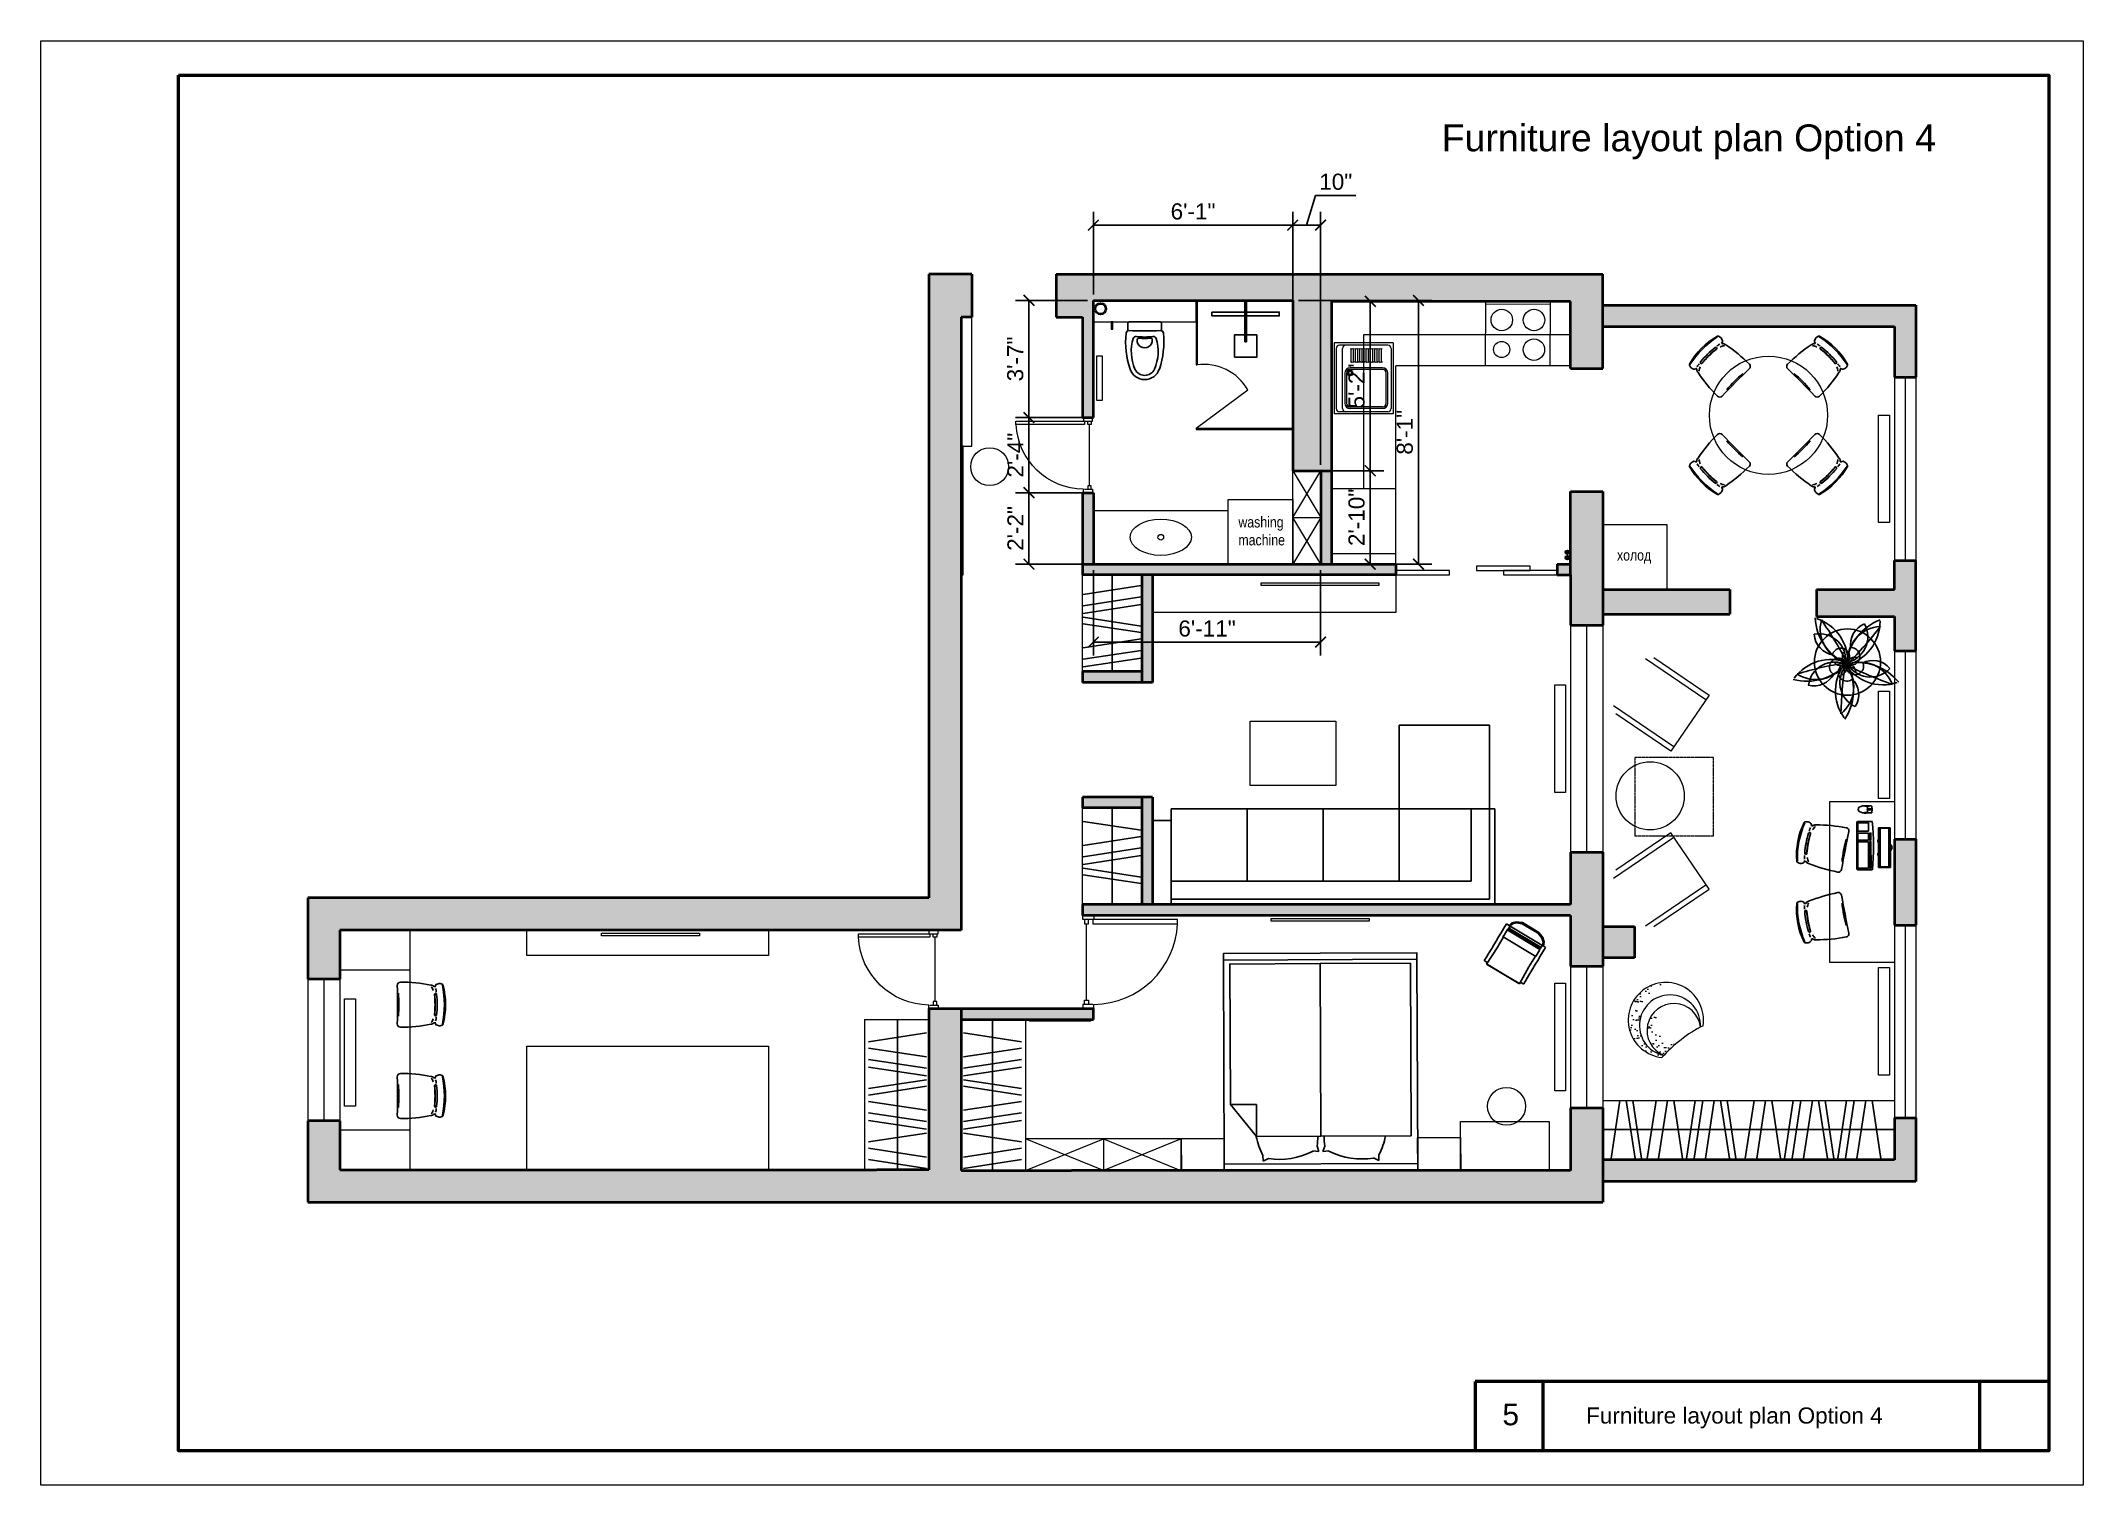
# Model space of a CAD drawing. Header units: millimetres. Extents: x -113694 to 67403, y -186630 to 63734.
# Drawn here: x -26057 to -7051, y -186630 to -173191 of the extents above; entities that cross this region are included whole.
import ezdxf

# ---------------------------------------------------------------- set-up
doc = ezdxf.new("R2010")
doc.units = ezdxf.units.MM
doc.header["$PDMODE"] = 3
doc.linetypes.add('ACAD_ISO03W100', pattern=[30, 12, -18])
doc.linetypes.add('DASHED2', pattern=[0.375, 0.25, -0.125])
for name, color, linetype, lineweight in [('0.5', 7, 'Continuous', 50), ('01 прерыпистая', 150, 'ACAD_ISO03W100', 20), ('07 размеры 0.2', 163, 'Continuous', 20), ('DVERI', 11, 'Continuous', 13), ('LEST', 32, 'Continuous', 15), ('MEBLEA', 5, 'Continuous', 18), ('Nadpisi', 240, 'Continuous', 9), ('STEN', 7, 'Continuous', 40), ('текст', 7, 'Continuous', 18)]:
    doc.layers.add(name, color=color, linetype=linetype, lineweight=lineweight)
for name, color, linetype in [('B-FURNITURE', 22, 'Continuous'), ('mebel', 5, 'Continuous'), ('RAZMER', 7, 'Continuous')]:
    doc.layers.add(name, color=color, linetype=linetype)
doc.layers.add('mobilier st', color=7, linetype='Continuous', lineweight=25, true_color=0xb5f6ac)
doc.styles.get("Standard").update_dxf_attribs({"font": 'arial.ttf'})
doc.dimstyles.new('Copy(2) of ISO-25', dxfattribs={"dimtxt": 150, "dimasz": 100, "dimexe": 125, "dimexo": 55, "dimgap": 50, "dimtad": 1, "dimdec": 0, "dimlfac": 0.03937, "dimlunit": 4, "dimtxsty": 'Standard', "dimblk": 'ARCHTICK', "dimcen": 200, "dimadec": 0, "dimazin": 0, "dimtfac": 1, "dimtdec": 0, "dimtmove": 1, "dimatfit": 3, "dimfxl": 1, "dimarcsym": 0})
picture_1 = doc.add_image_def('image1.jpg', size_in_pixel=(3000, 3000))

msp = doc.modelspace()

# ---------------------------------------------------------------- texts
for height, p in [(250, (-13021.1, -174218.6)), (150, (-11676.5, -186056.6))]:
    msp.add_text('Furniture layout plan Option 4', height=height).set_placement(p)
at = {"layer": 'mebel', "linetype": 'Continuous', "lineweight": 13, "char_height": 100, "attachment_point": 1}
for s, insert in [('{\\fArial Narrow|b0|i0|c0|p34;washing\\Pmachine}', (-14912, -177618.8)), ('{\\fArial Narrow|b0|i0|c204|p34;холод}', (-11388.9, -177926.7))]:
    msp.add_mtext_dynamic_manual_height_columns(s, width=2930.267, gutter_width=12.5, heights=[0], dxfattribs=dict(at, insert=insert))
at = {"layer": 'текст', "insert": (-12455.3, -185872.4), "char_height": 200, "attachment_point": 1}
msp.add_mtext_dynamic_manual_height_columns('5', width=580.946, gutter_width=12.5, heights=[0], dxfattribs=at)

# ---------------------------------------------------------------- blocks, each defined once
blk = doc.blocks.new('К')
at = {"layer": 'mebel'}
for p, q in [((2793, -708), (3093, -708)), ((2793, -1108), (2793, -708)), ((2793, -708), (3093, -708)), ((3093, -708), (3093, -1108)), ((3033, -1108), (1133, -1108)), ((1133, -1108), (1133, -2908)), ((3093, -1108), (2793, -1108)), ((3093, -1108), (2793, -1108)), ((3005, -1469), (2951, -1468)), ((2980, -1518), (3005, -1469)), ((2918, -1989), (2867, -1972)), ((2918, -2027), (2867, -2044)), ((2911, -1934), (2918, -1989)), ((2911, -2082), (2918, -2027)), ((2775, -2606), (2478, -2849)), ((2478, -2849), (2478, -2606)), ((2775, -2606), (2478, -2606)), ((3005, -2547), (2951, -2548)), ((2980, -2497), (3005, -2547)), ((1133, -2908), (3033, -2908)), ((2793, -2908), (3093, -2908)), ((2793, -3308), (2793, -2908)), ((2793, -2908), (3093, -2908)), ((3093, -2908), (3093, -3308)), ((3093, -3308), (2793, -3308))]:
    blk.add_line(p, q, dxfattribs=at)
for points in [[(1133, -2908), (1073, -2908), (1073, -1108), (1133, -1108)], [(3033, -2908), (3093, -2908), (3093, -1108), (3033, -1108)]]:
    blk.add_lwpolyline(points, close=True, dxfattribs=at)
for points in [[(2775, -1168), (2775, -2008), (1170, -2008), (1170, -1168), (2775, -1168)], [(2775, -2606), (2775, -2008), (1170, -2008), (1170, -2849), (2478, -2849)]]:
    blk.add_lwpolyline(points, dxfattribs=at)
for centre, start, end in [((2641, -2074), 62.8708, 78.6112), ((2308, -1624), 332.8708, 8.9344), ((2770, -1298), 270.4421, 278.2141), ((2770, -2718), 81.7859, 89.5579), ((2308, -2392), 351.0656, 27.1292), ((2641, -1942), 281.3888, 297.1292)]:
    blk.add_arc(centre, 681, start, end, dxfattribs=at)
blk = doc.blocks.new('*U298')
at = {"color": 132, "lineweight": 13}
for p, q in [((40, 53), (0, 53)), ((0, 53), (0, -53)), ((40, -44), (40, 53)), ((81, 17), (807, 17)), ((807, 37), (807, -3)), ((847, 37), (807, 37)), ((847, -3), (847, 37)), ((888, 53), (888, -53)), ((0, -53), (40, -53)), ((807, -3), (847, -3)), ((888, -53), (847, -53)), ((807, -851), (847, -851))]:
    blk.add_line(p, q, dxfattribs=at)
at = {"color": 132, "lineweight": 13, "extrusion": (0, 0, -1)}
for p, q in [((40, -3), (40, 37)), ((40, 37), (81, 37)), ((81, 37), (81, -3)), ((847, -53), (847, 53)), ((847, 53), (888, 53)), ((81, -3), (40, -3)), ((807, -44), (807, -851)), ((847, -44), (807, -44)), ((847, -851), (847, -44))]:
    blk.add_line(p, q, dxfattribs=at)
at = {"color": 132, "lineweight": 13}
blk.add_arc((849, -43), 809, 180.7498, 267.0036, dxfattribs=at)
blk = doc.blocks.new('m_62')
for p, q in [((-26.133573, -1.707077), (-25.478005, 1.160455)), ((-25.632298, -1.821136), (-25.007057, 0.954247)), ((-25.478005, 1.160455), (-23.761814, 3.658938)), ((-25.007057, 0.954247), (-23.394215, 3.299642)), ((-20.299363, 4.335547), (-24.12368, -12.513614)), ((-23.761814, 3.658938), (-21.992796, 4.925037)), ((-23.394215, 3.299642), (-21.807545, 4.445815)), ((-19.303566, 3.727436), (-22.972339, -12.436414)), ((-22.53794, -12.780619), (-18.763256, 3.849864)), ((-22.488576, -12.790489), (-18.709033, 3.861404)), ((-18.332082, 4.170895), (-22.277712, -13.212705)), ((-18.446558, 3.80168), (-22.226101, -12.850213)), ((-22.015237, -13.272428), (-18.069631, 4.111195)), ((-21.992796, 4.925037), (-20.127004, 5.137825)), ((-21.807545, 4.445815), (-20.244825, 4.618788)), ((-20.276588, 4.478812), (-20.308619, 4.337645)), ((-20.308619, 4.337645), (-20.286768, 4.332662)), ((-19.903665, 6.121826), (-20.276588, 4.478812)), ((-20.106518, 4.463124), (-18.4511, 4.086495)), ((-19.871604, 6.262994), (-19.903665, 6.121826)), ((-17.497611, 5.722857), (-19.871604, 6.262994)), ((-18.763256, 3.849864), (-19.303566, 3.727436)), ((-18.763256, 3.849864), (-18.714183, 3.838706)), ((-18.709033, 3.861404), (-18.446558, 3.80168)), ((-18.446558, 3.80168), (-18.417382, 3.795052)), ((-18.378001, -14.099979), (-14.432376, 3.283644)), ((-18.069631, 4.111195), (-18.332082, 4.170895)), ((-14.432376, 3.283644), (-18.069631, 4.111195)), ((-15.167945, 5.192828), (-17.497611, 5.722857)), ((-12.908619, 4.678774), (-15.167945, 5.192828)), ((-14.860838, 3.381109), (-14.804202, 3.368235)), ((-14.493459, 3.014588), (-8.815014, 1.722646)), ((-10.745632, 4.186654), (-12.908619, 4.678774)), ((-8.720141, 3.725815), (-10.745632, 4.186654)), ((-8.815014, 1.722646), (0, 0)), ((-6.869214, 3.304696), (-8.720141, 3.725815)), ((-5.212718, 2.927804), (-6.869214, 3.304696)), ((-5.212718, 2.927804), (-0.590282, 1.876116)), ((0, 0), (-3.94563, -17.383623)), ((-0.478708, 1.702285), (-0.822609, 0.187159)), ((-0.590282, 1.876116), (-0.478708, 1.702285)), ((0.022948, -0.005221), (0, 0)), ((-27.44075, -7.490015), (-26.133573, -1.707077)), ((-27.44075, -7.490015), (-26.906567, -10.384226)), ((-26.926857, -7.500863), (-26.427173, -10.199451)), ((-26.924434, -7.513949), (-25.632298, -1.821136)), ((-3.922683, -17.388844), (0.022948, -0.005221)), ((-0.059813, -0.38166), (-3.839355, -17.033577)), ((-3.816384, -17.038798), (-0.036841, -0.386882)), ((-0.036841, -0.386882), (-0.062352, -0.381064)), ((-0.062352, -0.381064), (-0.059813, -0.38166)), ((-0.059813, -0.38166), (-0.036841, -0.386882)), ((-26.906567, -10.384226), (-25.77998, -12.193441)), ((-26.427173, -10.199451), (-25.421047, -11.826253)), ((-25.77998, -12.193441), (-24.261331, -13.088727)), ((-25.421047, -11.826253), (-24.144363, -12.573433)), ((-24.571365, -14.454651), (-24.134349, -12.529325)), ((-22.197365, -14.994788), (-24.571365, -14.454651)), ((-24.134349, -12.529325), (-22.221386, -12.964559)), ((-24.12368, -12.513614), (-22.31909, -12.924194)), ((-22.31909, -12.924194), (-23.991429, -12.543702)), ((-23.991429, -12.543702), (-23.298096, -12.70144)), ((-22.972339, -12.436414), (-22.53794, -12.780619)), ((-22.53794, -12.780619), (-22.197365, -12.858128)), ((-22.488576, -12.790489), (-22.226101, -12.850213)), ((-22.197365, -12.856865), (-22.488576, -12.790489)), ((-22.277712, -13.212705), (-18.378001, -14.099979)), ((-22.226101, -12.850213), (-22.197365, -12.856865)), ((-19.8677, -15.524816), (-22.197365, -14.994788)), ((-17.60835, -16.038871), (-19.8677, -15.524816)), ((-18.378001, -14.099979), (-18.788427, -14.006591)), ((-18.321681, -13.851809), (-12.642336, -15.143967)), ((-15.445387, -16.530991), (-17.60835, -16.038871)), ((-13.419896, -16.99183), (-15.445387, -16.530991)), ((-11.568945, -17.412949), (-13.419896, -16.99183)), ((-12.642336, -15.143967), (-3.922683, -17.388844)), ((-9.912449, -17.789841), (-11.568945, -17.412949)), ((-8.470291, -18.117976), (-9.912449, -17.789841)), ((-7.270682, -18.390894), (-8.470291, -18.117976)), ((-6.334716, -18.603849), (-7.270682, -18.390894)), ((-5.671483, -18.754721), (-6.334716, -18.603849)), ((-5.290013, -18.841529), (-5.671483, -18.754721)), ((-5.114382, -18.733025), (-5.290013, -18.841529)), ((-4.765749, -17.197013), (-5.114382, -18.733025)), ((-3.841918, -17.032981), (-3.816384, -17.038798))]:
    blk.add_line(p, q)
blk = doc.blocks.new('*U300')
at = {"color": 132, "lineweight": 13}
for p, q in [((34, 45), (0, 45)), ((0, 45), (0, -45)), ((34, -37), (34, 45)), ((68, 14), (679, 14)), ((679, 31), (679, -3)), ((713, 31), (679, 31)), ((713, -3), (713, 31)), ((747, 45), (747, -45)), ((0, -45), (34, -45)), ((679, -3), (713, -3)), ((747, -45), (713, -45)), ((679, -715), (713, -715))]:
    blk.add_line(p, q, dxfattribs=at)
at = {"color": 132, "lineweight": 13, "extrusion": (0, 0, -1)}
for p, q in [((34, -3), (34, 31)), ((34, 31), (68, 31)), ((68, 31), (68, -3)), ((713, -45), (713, 45)), ((713, 45), (747, 45)), ((68, -3), (34, -3)), ((679, -37), (679, -715)), ((713, -37), (679, -37)), ((713, -715), (713, -37))]:
    blk.add_line(p, q, dxfattribs=at)
at = {"color": 132, "lineweight": 13}
blk.add_arc((714, -36), 680, 180.7498, 267.0036, dxfattribs=at)
blk = doc.blocks.new('WC_PLAN')
for p, q in [((0, 145), (0, -145)), ((83, 156), (12, 156)), ((83, -156), (12, -156))]:
    blk.add_line(p, q)
for centre, radius, start, end in [((12, 145), 11.7, 90, 180), ((108, 147), 26.7, 95.7276, 181.453), ((-5668, 0), 5751, 358.547, 1.453), ((185, -620), 798, 71.4274, 95.7276), ((162, 81), 26.7, 107.6899, 188.4576), ((-380, 0), 521, 351.5424, 8.4576), ((168, 55), 15.6, 94.2036, 187.252), ((-261, 0), 417, 352.748, 7.252), ((276, -277), 402, 66.062, 107.6899), ((172, 0), 70.4, 265.7964, 94.2036), ((394, 0), 143, 288.5726, 71.4274), ((399, 0), 99, 293.938, 66.062), ((12, -145), 11.7, 180, 270), ((108, -147), 26.7, 178.547, 264.2724), ((185, 620), 798, 264.2724, 288.5726), ((162, -81), 26.7, 171.5424, 252.3101), ((168, -55), 15.6, 172.748, 265.7964), ((276, 277), 402, 252.3101, 293.938)]:
    blk.add_arc(centre, radius, start, end)
blk = doc.blocks.new('COOKER')
at = {"linetype": 'Continuous'}
h = blk.add_hatch(dxfattribs=at)
h.set_pattern_fill('EMPTY_FILL', color=0, scale=1000000000.0, style=0)
h.set_pattern_definition([(0, (1000000000, 1000000000), (0, 1000000000), [0.01, -1000000000])])
h.paths.add_polyline_path([(-300, 0), (-300, -600), (300, -600), (300, 0)], flags=0)
at = {"layer": 'MEBLEA', "color": 0, "linetype": 'ByBlock'}
for p, q in [((-300, 0), (300, 0)), ((-300, -600), (-300, 0)), ((300, 0), (300, -600)), ((-300, -25), (300, -25)), ((300, -600), (-300, -600))]:
    blk.add_line(p, q, dxfattribs=at)
for centre, radius in [((-150, -175), 100), ((150, -175), 100), ((-150, -450), 75), ((150, -450), 100)]:
    blk.add_circle(centre, radius, dxfattribs=at)
blk = doc.blocks.new('*U301')
at = {"color": 132, "lineweight": 13}
for p, q in [((33, 43), (0, 43)), ((0, 43), (0, -43)), ((33, -35), (33, 43)), ((65, 14), (651, 14)), ((651, 30), (651, -3)), ((683, 30), (651, 30)), ((683, -3), (683, 30)), ((716, 43), (716, -43)), ((0, -43), (33, -43)), ((651, -3), (683, -3)), ((716, -43), (683, -43)), ((651, -686), (683, -686))]:
    blk.add_line(p, q, dxfattribs=at)
at = {"color": 132, "lineweight": 13, "extrusion": (0, 0, -1)}
for p, q in [((33, -3), (33, 30)), ((33, 30), (65, 30)), ((65, 30), (65, -3)), ((683, -43), (683, 43)), ((683, 43), (716, 43)), ((65, -3), (33, -3)), ((651, -35), (651, -686)), ((683, -35), (651, -35)), ((683, -686), (683, -35))]:
    blk.add_line(p, q, dxfattribs=at)
at = {"color": 132, "lineweight": 13}
blk.add_arc((685, -34), 652, 180.7498, 267.0036, dxfattribs=at)
blk = doc.blocks.new('_ArchTick')
at = {"color": 0, "linetype": 'ByBlock', "const_width": 0.15}
blk.add_lwpolyline([(-0.5, -0.5), (0.5, 0.5)], dxfattribs=at)
blk = doc.blocks.new('*D336')
at = {"layer": 'Defpoints', "color": 0, "ltscale": 3, "transparency": 16777216}
for p in [(-14407, -174906), (-16262, -175606), (-14407, -175606)]:
    blk.add_point(p, dxfattribs=at)
at = {"layer": 'RAZMER', "color": 0, "lineweight": -2, "ltscale": 3, "transparency": 16777216}
for p, q in [((-16262, -175551), (-16262, -174781)), ((-14407, -175551), (-14407, -174781)), ((-16262, -174906), (-14407, -174906))]:
    blk.add_line(p, q, dxfattribs=at)
at = {"layer": 'RAZMER', "color": 0, "lineweight": -2, "ltscale": 3, "transparency": 16777216, "xscale": 100, "yscale": 100, "zscale": 100, "rotation": 180}
blk.add_blockref('_ArchTick', (-16262, -174906), dxfattribs=at)
at = {"layer": 'RAZMER', "color": 0, "lineweight": -2, "ltscale": 3, "transparency": 16777216, "xscale": 100, "yscale": 100, "zscale": 100}
blk.add_blockref('_ArchTick', (-14407, -174906), dxfattribs=at)
at = {"layer": 'RAZMER', "color": 0, "ltscale": 3, "transparency": 16777216, "insert": (-15334, -174779), "char_height": 150, "attachment_point": 5}
blk.add_mtext('6\'-1"', dxfattribs=at)
blk = doc.blocks.new('*D337')
at = {"layer": 'Defpoints', "color": 0, "ltscale": 3, "transparency": 16777216}
for p in [(-16262, -175606), (-16861, -176696), (-16262, -176696)]:
    blk.add_point(p, dxfattribs=at)
at = {"layer": 'RAZMER', "color": 0, "lineweight": -2, "ltscale": 3, "transparency": 16777216}
for p, q in [((-16317, -175606), (-16986, -175606)), ((-16861, -175606), (-16861, -176696)), ((-16317, -176696), (-16986, -176696))]:
    blk.add_line(p, q, dxfattribs=at)
at = {"layer": 'RAZMER', "color": 0, "lineweight": -2, "ltscale": 3, "transparency": 16777216, "xscale": 100, "yscale": 100, "zscale": 100}
for p, rotation in [((-16861, -175606), 90), ((-16861, -176696), 270)]:
    blk.add_blockref('_ArchTick', p, dxfattribs=dict(at, rotation=rotation))
at = {"layer": 'RAZMER', "color": 0, "ltscale": 3, "transparency": 16777216, "insert": (-16988, -176151), "char_height": 150, "attachment_point": 5, "rotation": 90}
blk.add_mtext('3\'-7"', dxfattribs=at)
blk = doc.blocks.new('*D338')
at = {"layer": 'Defpoints', "color": 0, "ltscale": 3, "transparency": 16777216}
for p in [(-16262, -176696), (-16861, -177396), (-16262, -177396)]:
    blk.add_point(p, dxfattribs=at)
at = {"layer": 'RAZMER', "color": 0, "lineweight": -2, "ltscale": 3, "transparency": 16777216}
for p, q in [((-16317, -176696), (-16986, -176696)), ((-16861, -176696), (-16861, -177396)), ((-16317, -177396), (-16986, -177396))]:
    blk.add_line(p, q, dxfattribs=at)
at = {"layer": 'RAZMER', "color": 0, "lineweight": -2, "ltscale": 3, "transparency": 16777216, "xscale": 100, "yscale": 100, "zscale": 100}
for p, rotation in [((-16861, -176696), 90), ((-16861, -177396), 270)]:
    blk.add_blockref('_ArchTick', p, dxfattribs=dict(at, rotation=rotation))
at = {"layer": 'RAZMER', "color": 0, "ltscale": 3, "transparency": 16777216, "insert": (-16987, -177046), "char_height": 150, "attachment_point": 5, "rotation": 90}
blk.add_mtext('2\'-4"', dxfattribs=at)
blk = doc.blocks.new('*D339')
at = {"layer": 'Defpoints', "color": 0, "ltscale": 3, "transparency": 16777216}
for p in [(-16262, -177396), (-16861, -178060), (-16262, -178060)]:
    blk.add_point(p, dxfattribs=at)
at = {"layer": 'RAZMER', "color": 0, "lineweight": -2, "ltscale": 3, "transparency": 16777216}
for p, q in [((-16317, -177396), (-16986, -177396)), ((-16861, -177396), (-16861, -178060)), ((-16317, -178060), (-16986, -178060))]:
    blk.add_line(p, q, dxfattribs=at)
at = {"layer": 'RAZMER', "color": 0, "lineweight": -2, "ltscale": 3, "transparency": 16777216, "xscale": 100, "yscale": 100, "zscale": 100}
for p, rotation in [((-16861, -177396), 90), ((-16861, -178060), 270)]:
    blk.add_blockref('_ArchTick', p, dxfattribs=dict(at, rotation=rotation))
at = {"layer": 'RAZMER', "color": 0, "ltscale": 3, "transparency": 16777216, "insert": (-16987, -177728), "char_height": 150, "attachment_point": 5, "rotation": 90}
blk.add_mtext('2\'-2"', dxfattribs=at)
blk = doc.blocks.new('*D340')
at = {"layer": 'Defpoints', "color": 0, "ltscale": 3, "transparency": 16777216}
for p in [(-16262, -178060), (-14147, -178060), (-14147, -178786)]:
    blk.add_point(p, dxfattribs=at)
at = {"layer": 'RAZMER', "color": 0, "lineweight": -2, "ltscale": 3, "transparency": 16777216}
for p, q in [((-16262, -178115), (-16262, -178911)), ((-14147, -178115), (-14147, -178911)), ((-16262, -178786), (-14147, -178786))]:
    blk.add_line(p, q, dxfattribs=at)
at = {"layer": 'RAZMER', "color": 0, "lineweight": -2, "ltscale": 3, "transparency": 16777216, "xscale": 100, "yscale": 100, "zscale": 100, "rotation": 180}
blk.add_blockref('_ArchTick', (-16262, -178786), dxfattribs=at)
at = {"layer": 'RAZMER', "color": 0, "lineweight": -2, "ltscale": 3, "transparency": 16777216, "xscale": 100, "yscale": 100, "zscale": 100}
blk.add_blockref('_ArchTick', (-14147, -178786), dxfattribs=at)
at = {"layer": 'RAZMER', "color": 0, "ltscale": 3, "transparency": 16777216, "insert": (-15204, -178660), "char_height": 150, "attachment_point": 5}
blk.add_mtext('6\'-11"', dxfattribs=at)
blk = doc.blocks.new('*D341')
at = {"layer": 'Defpoints', "color": 0, "ltscale": 3, "transparency": 16777216}
for p in [(-14147, -177191), (-13685, -177191), (-14147, -178060)]:
    blk.add_point(p, dxfattribs=at)
at = {"layer": 'RAZMER', "color": 0, "lineweight": -2, "ltscale": 3, "transparency": 16777216}
for p, q in [((-14092, -177191), (-13560, -177191)), ((-13685, -178060), (-13685, -177191)), ((-14092, -178060), (-13560, -178060))]:
    blk.add_line(p, q, dxfattribs=at)
at = {"layer": 'RAZMER', "color": 0, "lineweight": -2, "ltscale": 3, "transparency": 16777216, "xscale": 100, "yscale": 100, "zscale": 100}
for p, rotation in [((-13685, -177191), 90), ((-13685, -178060), 270)]:
    blk.add_blockref('_ArchTick', p, dxfattribs=dict(at, rotation=rotation))
at = {"layer": 'RAZMER', "color": 0, "ltscale": 3, "transparency": 16777216, "insert": (-13812, -177625), "char_height": 150, "attachment_point": 5, "rotation": 90}
blk.add_mtext('2\'-10"', dxfattribs=at)
blk = doc.blocks.new('*D342')
at = {"layer": 'Defpoints', "color": 0, "ltscale": 3, "transparency": 16777216}
for p in [(-14047, -175615), (-13685, -175615), (-14047, -177191)]:
    blk.add_point(p, dxfattribs=at)
at = {"layer": 'RAZMER', "color": 0, "lineweight": -2, "ltscale": 3, "transparency": 16777216}
for p, q in [((-13992, -175615), (-13560, -175615)), ((-13685, -177191), (-13685, -175615)), ((-13992, -177191), (-13560, -177191))]:
    blk.add_line(p, q, dxfattribs=at)
at = {"layer": 'RAZMER', "color": 0, "lineweight": -2, "ltscale": 3, "transparency": 16777216, "xscale": 100, "yscale": 100, "zscale": 100}
for p, rotation in [((-13685, -175615), 90), ((-13685, -177191), 270)]:
    blk.add_blockref('_ArchTick', p, dxfattribs=dict(at, rotation=rotation))
at = {"layer": 'RAZMER', "color": 0, "ltscale": 3, "transparency": 16777216, "insert": (-13812, -176403), "char_height": 150, "attachment_point": 5, "rotation": 90}
blk.add_mtext('5\'-2"', dxfattribs=at)
blk = doc.blocks.new('*D343')
at = {"layer": 'Defpoints', "color": 0, "ltscale": 3, "transparency": 16777216}
for p in [(-14147, -174906), (-14407, -177191), (-14147, -177191)]:
    blk.add_point(p, dxfattribs=at)
at = {"layer": 'RAZMER', "color": 0, "lineweight": -2, "ltscale": 3, "transparency": 16777216}
for p, q in [((-14277, -174906), (-14194, -174629)), ((-14194, -174629), (-13819, -174629)), ((-14407, -177136), (-14407, -174781)), ((-14147, -177136), (-14147, -174781)), ((-14407, -174906), (-14147, -174906))]:
    blk.add_line(p, q, dxfattribs=at)
at = {"layer": 'RAZMER', "color": 0, "lineweight": -2, "ltscale": 3, "transparency": 16777216, "xscale": 100, "yscale": 100, "zscale": 100, "rotation": 180}
blk.add_blockref('_ArchTick', (-14407, -174906), dxfattribs=at)
at = {"layer": 'RAZMER', "color": 0, "lineweight": -2, "ltscale": 3, "transparency": 16777216, "xscale": 100, "yscale": 100, "zscale": 100}
blk.add_blockref('_ArchTick', (-14147, -174906), dxfattribs=at)
at = {"layer": 'RAZMER', "color": 0, "ltscale": 3, "transparency": 16777216, "insert": (-14006, -174503), "char_height": 150, "attachment_point": 5}
blk.add_mtext('10"', dxfattribs=at)
blk = doc.blocks.new('*D344')
at = {"layer": 'Defpoints', "color": 0, "ltscale": 3, "transparency": 16777216}
for p in [(-14407, -175606), (-14407, -178060), (-13236, -178060)]:
    blk.add_point(p, dxfattribs=at)
at = {"layer": 'RAZMER', "color": 0, "lineweight": -2, "ltscale": 3, "transparency": 16777216}
for p, q in [((-14352, -175606), (-13111, -175606)), ((-13236, -175606), (-13236, -178060)), ((-14352, -178060), (-13111, -178060))]:
    blk.add_line(p, q, dxfattribs=at)
at = {"layer": 'RAZMER', "color": 0, "lineweight": -2, "ltscale": 3, "transparency": 16777216, "xscale": 100, "yscale": 100, "zscale": 100}
for p, rotation in [((-13236, -175606), 90), ((-13236, -178060), 270)]:
    blk.add_blockref('_ArchTick', p, dxfattribs=dict(at, rotation=rotation))
at = {"layer": 'RAZMER', "color": 0, "ltscale": 3, "transparency": 16777216, "insert": (-13363, -176833), "char_height": 150, "attachment_point": 5, "rotation": 90}
blk.add_mtext('8\'-1"', dxfattribs=at)
blk = doc.blocks.new('Stul3')
at = {"layer": 'Nadpisi', "ltscale": 0.02}
h = blk.add_hatch(dxfattribs=at)
h.set_pattern_fill('AR-SAND', color=256, scale=2, style=0)
h.set_pattern_definition([(37.5, (-176830.11, -74253.66), (-3.200063, 97.882647), [0, -77.216, 0, -86.36, 0, -82.55]), (7.5, (-176830.11, -74253.66), (89.90466, 143.36502), [0, -41.656, 0, -69.596, 0, -26.67]), (327.5, (-176892.59, -74253.66), (158.198474, 0.287437), [0, -25.4, 0, -91.44, 0, -119.38]), (317.5, (-176892.59, -74253.66), (152.71129, 44.58586), [0, -12.7, 0, -59.944, 0, -68.58])])
h.paths.add_polyline_path([(-72, 485), (-21, 515), (36, 515), (81, 547), (231, 495, 0.978128), (-243, -22, -0.005019), (-216, -17, -0.479569), (-135, 418), (-149, 445), (-78, 455)])
h.paths.add_polyline_path([(-106, 244), (-106, 300), (-39, 300), (-1, 359, 0.578968), (-216, -17, -0.039914), (0, 0), (-168, 40), (-118, 95), (-128, 154), (-175, 197)], flags=17)
for centre, radius, start, end in [((0, 231), 350, 313.7856, 226.2144), ((-1, 168), 284, 319.2949, 220.7491), ((0, 109), 250, 329.8611, 210.417), ((0, -1357), 1357, 79.7069, 100.2931)]:
    blk.add_arc(centre, radius, start, end, dxfattribs=at)
blk = doc.blocks.new('Comp 01')
at = {"layer": 'B-FURNITURE'}
for points in [[(49360, 83983), (49730, 83983)], [(49360, 83983), (49360, 83974)], [(49725, 83970), (49725, 83889), (49365, 83889), (49365, 83970)], [(49473, 83867), (49493, 83867)], [(49597, 83867), (49616, 83867)], [(49730, 83983), (49730, 83974)]]:
    blk.add_lwpolyline(points, dxfattribs=at)
for points in [[(49360, 83974), (49730, 83974), (49730, 83874), (49360, 83874)], [(49364, 83970), (49726, 83970), (49726, 83887), (49364, 83887)]]:
    blk.add_lwpolyline(points, close=True, dxfattribs=at)
at = {"layer": 'B-FURNITURE', "ltscale": 600}
for points in [[(49789, 83815), (49789, 83681, -0.414214), (49779, 83671), (49349, 83671, -0.414214), (49339, 83681), (49339, 83815)], [(49901, 83815), (49873, 83812, 0.305342), (49868, 83807), (49866, 83758, 0.129908), (49881, 83695, 0.287576), (49901, 83684, 0.554561)], [(49901, 83815), (49929, 83812, -0.305342), (49934, 83807), (49936, 83758, -0.129908), (49921, 83695, -0.287576), (49901, 83684, -0.554561)]]:
    blk.add_lwpolyline(points, format="xyb", dxfattribs=at)
at = {"layer": 'B-FURNITURE', "color": 253, "ltscale": 600}
for points in [[(49599, 83789), (49599, 83803), (49354, 83803), (49354, 83789)], [(49354, 83789), (49599, 83789)], [(49354, 83780), (49354, 83681), (49599, 83681)], [(49354, 83780), (49599, 83780)], [(49599, 83681), (49599, 83780)], [(49681, 83789), (49681, 83803), (49615, 83803), (49615, 83789)], [(49615, 83789), (49681, 83789)], [(49615, 83780), (49681, 83780)], [(49615, 83780), (49615, 83681), (49681, 83681)], [(49681, 83681), (49681, 83780)], [(49775, 83681), (49697, 83681), (49697, 83780)], [(49697, 83780), (49775, 83780)], [(49775, 83780), (49775, 83681)]]:
    blk.add_lwpolyline(points, dxfattribs=at)
for points in [[(49868, 83807, -0.060586), (49869, 83726, 1.11092)], [(49896, 83772, 0.218143), (49871, 83765, -2.120989)], [(49906, 83772, -0.218143), (49931, 83765, 2.120989)], [(49934, 83807, 0.060586), (49933, 83726, -1.11092)]]:
    blk.add_lwpolyline(points, format="xyb", dxfattribs=at)
at = {"layer": 'B-FURNITURE', "ltscale": 600}
blk.add_arc((49564, 81541), 2286, 84.3504, 95.6496, dxfattribs=at)
at = {"layer": 'B-FURNITURE'}
for start_param, end_param in [(7.484941, 7.521351), (5.879736, 6.686635), (5.045019, 5.08143)]:
    blk.add_ellipse((49545, 83803), major_axis=(0, 196), ratio=0.385319, start_param=start_param, end_param=end_param, dxfattribs=at)
at = {"layer": 'B-FURNITURE', "color": 253, "ltscale": 600}
for centre, major_axis, ratio in [((49901, 83791), (0, 23.7), 0.333544), ((49901, 83794), (0, 10.5), 0.431937)]:
    blk.add_ellipse(centre, major_axis=major_axis, ratio=ratio, dxfattribs=at)
at = {"layer": 'B-FURNITURE'}
for points in [[(49494, 83874), (49493, 83871), (49493, 83869), (49493, 83867)], [(49597, 83867), (49597, 83869), (49596, 83871), (49596, 83874)]]:
    blk.add_open_spline(points, degree=3, dxfattribs=at)
blk = doc.blocks.new('z_11')
blk.add_circle((24, 531), 308)
for centre, radius, start, end in [((-239, 548), 247, 350.9033, 100.7567), ((-76, 804), 210, 183.578, 261.5175), ((215, 965), 492, 182.7195, 246.0124), ((-391, 536), 419, 356.3011, 72.4309), ((93, 840), 322, 165.1022, 256.7123), ((-2926, -967), 3302, 26.9033, 34.9112), ((-33, 768), 247, 278.9033, 28.7567), ((-92, 908), 419, 284.3011, 0.4309), ((504, 465), 492, 110.7195, 174.0124), ((347, 542), 322, 93.1022, 184.7123), ((-2304, 2854), 3302, 314.9033, 322.9112), ((261, 691), 210, 111.578, 189.5175), ((-37, 579), 81.4, 222.0821, 159.8201), ((58, 584), 81.4, 150.0821, 87.8201), ((93, 495), 81.4, 78.0821, 15.8201), ((-351, 845), 492, 254.7195, 318.0124), ((-130, 136), 419, 68.3011, 144.4309), ((-270, 690), 322, 237.1022, 328.7123), ((516, -2739), 3302, 98.9033, 106.9112), ((-94, 284), 247, 62.9033, 172.7567), ((-288, 519), 210, 255.578, 333.5175), ((-61, 486), 81.4, 294.0821, 231.8201), ((331, 261), 419, 140.3011, 216.4309), ((20, 435), 81.4, 6.0821, 303.8201), ((201, 340), 247, 134.9033, 244.7567), ((-239, 299), 322, 309.1022, 40.7123), ((3265, -13), 3302, 170.9033, 178.9112), ((1, 508), 15.4, 30.0124, 106.8372), ((-411, 270), 492, 326.7195, 30.0124), ((355, 738), 419, 212.3011, 288.4309), ((18, 501), 15.4, 102.0124, 178.8372), ((3, 526), 15.4, 318.0124, 34.8372), ((117, 35), 492, 38.7195, 102.0124), ((21, 530), 15.4, 246.0124, 322.8372), ((30, 514), 15.4, 174.0124, 250.8372), ((142, 208), 322, 21.1022, 112.7123), ((1522, 3444), 3302, 242.9033, 250.9112), ((239, 639), 247, 206.9033, 316.7567), ((258, 336), 210, 39.578, 117.5175), ((-81, 229), 210, 327.578, 45.5175)]:
    blk.add_arc(centre, radius, start, end)

# ---------------------------------------------------------------- dimensions: what is measured, and where the dimension line sits
at = {"layer": 'RAZMER', "ltscale": 3}
for base, p1, p2, picture, middle in [((-14146.5, -174905.7), (-14406.5, -177190.8), (-14146.5, -177190.8), '*D343', (-14143.6, -174502.5)), ((-14406.5, -174905.7), (-16261.5, -175605.8), (-14406.5, -175605.8), '*D336', (-15334, -174779.1)), ((-14146.5, -178786.4), (-16261.5, -178059.8), (-14146.5, -178059.8), '*D340', (-15204, -178659.9))]:
    dim = msp.add_linear_dim(base=base, p1=p1, p2=p2, dimstyle='Copy(2) of ISO-25', dxfattribs=at)
    dim.commit()
    dim.dimension.update_dxf_attribs({"geometry": picture, "text_midpoint": middle})
for base, p1, p2, picture, middle in [((-16861.5, -176696.1), (-16261.5, -175605.8), (-16261.5, -176696.1), '*D337', (-16988.1, -176151)), ((-13236.2, -178059.8), (-14406.5, -175605.8), (-14406.5, -178059.8), '*D344', (-13362.8, -176832.8)), ((-13685.3, -175614.8), (-14046.5, -177190.8), (-14046.5, -175614.8), '*D342', (-13811.9, -176402.8)), ((-16861.5, -177396.1), (-16261.5, -176696.1), (-16261.5, -177396.1), '*D338', (-16986.8, -177046.1)), ((-13685.3, -177190.8), (-14146.5, -178059.8), (-14146.5, -177190.8), '*D341', (-13811.9, -177625.3)), ((-16861.5, -178059.8), (-16261.5, -177396.1), (-16261.5, -178059.8), '*D339', (-16986.8, -177728))]:
    dim = msp.add_linear_dim(base=base, p1=p1, p2=p2, angle=90, dimstyle='Copy(2) of ISO-25', dxfattribs=at)
    dim.commit()
    dim.dimension.update_dxf_attribs({"geometry": picture, "text_midpoint": middle})

# ---------------------------------------------------------------- hatches: boundary and pattern name
at = {"layer": 'MEBLEA'}
h = msp.add_hatch(color=256, dxfattribs=at)
h.set_gradient(color1=(147, 149, 152), color2=(147, 149, 152), tint=1)
h.paths.add_polyline_path([(-11521.5, -183118.8), (-11821.5, -183118.8), (-11821.5, -183700.8), (-14143, -183700.8), (-15043, -183704.7), (-15444, -183706.4), (-15444, -183706), (-15456.6, -183700.8), (-16464.5, -183700.8), (-16892.5, -183700.8), (-17492.5, -183700.8), (-17492.5, -182195.8), (-17792.5, -182195.8), (-17792.5, -183695.8), (-18277.5, -183695.8), (-23273.5, -183695.8), (-23273.5, -183322.5), (-23273.5, -183240.8), (-23573.5, -183240.8), (-23573.5, -183995.8), (-11521.5, -183995.8)])
h.paths.add_polyline_path([(-17492.5, -175762.8), (-17392.5, -175762.8), (-17392.5, -175362.8), (-17792.5, -175362.8), (-17792.5, -181165.8), (-20965.5, -181165.8), (-20965.5, -181465.8), (-19284.1, -181465.8), (-17492.5, -181465.8)])
h.paths.add_polyline_path([(-20965.5, -181165.8), (-23573.5, -181165.8), (-23573.5, -181920.8), (-23273.5, -181920.8), (-23273.5, -181465.8), (-20965.5, -181465.8)])
h.paths.add_polyline_path([(-11521.5, -175362.8), (-16607.5, -175362.8), (-16607.5, -175762.8), (-16361.5, -175762.8), (-16361.5, -176696.1), (-16261.5, -176696.1), (-16261.5, -175605.8), (-14406.5, -175605.8), (-14406.5, -177190.8), (-14046.5, -177190.8), (-14046.5, -175614.8), (-12610.2, -175614.8), (-12610.2, -175612.3), (-12011.4, -175614.8), (-11821.5, -175614.8), (-11821.5, -176238.8), (-11521.5, -176238.8)])
h.paths.add_polyline_path([(-16261.5, -177609.8), (-16261.5, -177396.1), (-16345.5, -177396.1), (-16361.5, -177396.1), (-16361.5, -178059.8), (-16261.5, -178059.8)])
h.paths.add_polyline_path([(-13446.5, -178059.8), (-16361.5, -178059.8), (-16361.5, -178159.8), (-15811.5, -178159.8), (-13446.5, -178159.8), (-13446.5, -178119.8)])
h.paths.add_polyline_path([(-15711.5, -178159.8), (-15811.5, -178159.8), (-15811.5, -179059.8), (-15811.5, -179159.8), (-15711.5, -179159.8)])
h.paths.add_polyline_path([(-14046.5, -177190.8), (-14146.5, -177190.8), (-14146.5, -178059.8), (-14046.5, -178059.8)])
h.paths.add_polyline_path([(-15811.5, -179059.8), (-16361.5, -179059.8), (-16361.5, -179159.8), (-15811.5, -179159.8)])
h.paths.add_polyline_path([(-15811.5, -180227.8), (-16361.5, -180227.8), (-16361.5, -180327.8), (-15811.5, -180327.8)])
h.paths.add_polyline_path([(-15711.5, -180227.8), (-15811.5, -180227.8), (-15811.5, -180327.8), (-15811.5, -181227.8), (-15711.5, -181227.8)])
h.paths.add_polyline_path([(-11521.5, -180740.8), (-11821.5, -180740.8), (-11821.5, -181227.8), (-16361.5, -181227.8), (-16361.5, -181327.8), (-11821.5, -181327.8), (-11821.5, -181799.8), (-11521.5, -181799.8)])
h.paths.add_polyline_path([(-11821.5, -178059.8), (-11946.5, -178059.8), (-11946.5, -178159.8), (-11821.5, -178159.8)])
h.paths.add_polyline_path([(-11521.5, -177383.8), (-11821.5, -177383.8), (-11821.5, -178159.8), (-11821.5, -178626.8), (-11521.5, -178626.8)])
h.paths.add_polyline_path([(-10338.5, -178294.8), (-11521.5, -178294.8), (-11521.5, -178526.8), (-10338.5, -178526.8)])
h.paths.add_polyline_path([(-8607.5, -175649.8), (-11521.5, -175649.8), (-11521.5, -175849.8), (-8807.5, -175849.8), (-8807.5, -176319.8), (-8607.5, -176319.8)])
h.paths.add_polyline_path([(-8607.5, -178026.8), (-8807.5, -178026.8), (-8807.5, -178294.8), (-9532.5, -178294.8), (-9532.5, -178546.9), (-8807.5, -178546.9), (-8807.5, -178865.9), (-8607.5, -178865.9)])
h.paths.add_polyline_path([(-8607.5, -180617.9), (-8807.5, -180617.9), (-8807.5, -181417.9), (-8607.5, -181417.9)])
h.paths.add_polyline_path([(-8607.5, -183210.9), (-8807.5, -183210.9), (-8807.5, -183602.9), (-11521.5, -183602.9), (-11521.5, -183802.9), (-8607.5, -183802.9)])
h.paths.add_polyline_path([(-11224.5, -181430.8), (-11521.5, -181430.8), (-11521.5, -181722.8), (-11224.5, -181722.8)])
h.paths.add_polyline_path([(-16261.5, -182195.8), (-17492.5, -182195.8), (-17492.5, -182295.8), (-17331.4, -182295.8), (-16261.5, -182295.8)])

# ---------------------------------------------------------------- linework, layer by layer
at = {"layer": '0.5', "linetype": 'ByBlock', "lineweight": 50}
for p, q in [((-7370.7, -185666.1), (-12708.2, -185666.1)), ((-12708.2, -185666.1), (-12708.2, -186309.6)), ((-12080, -185666.1), (-12080, -186309.6)), ((-8014, -185666.1), (-8014, -186309.6))]:
    msp.add_line(p, q, dxfattribs=at)
msp.add_lwpolyline([(-24776.7, -173511.1), (-7370.7, -173511.1), (-7370.7, -186309.6), (-24776.7, -186309.6), (-24776.7, -173511.1)], dxfattribs=at)
at = {"layer": '01 прерыпистая', "color": 7, "linetype": 'ByBlock', "ltscale": 5, "true_color": 0xffffff}
msp.add_lwpolyline([(-26056.6, -173191.1), (-7050.8, -173191.1), (-7050.8, -186629.6), (-26056.6, -186629.6), (-26056.6, -173191.1)], dxfattribs=at)
at = {"layer": 'LEST'}
for p, q in [((-8807.5, -176319.8), (-8807.5, -178026.8)), ((-8707.5, -176319.8), (-8707.5, -178026.8)), ((-8607.5, -176319.8), (-8607.5, -178026.8)), ((-11821.5, -178626.8), (-11821.5, -180740.8)), ((-11671.5, -178626.8), (-11671.5, -180740.8)), ((-11521.5, -178626.8), (-11521.5, -180740.8)), ((-8807.5, -178865.9), (-8807.5, -180617.9)), ((-8707.5, -178865.9), (-8707.5, -180617.9)), ((-8607.5, -178865.9), (-8607.5, -180617.9)), ((-8807.5, -181417.9), (-8807.5, -183210.9)), ((-8707.5, -181417.9), (-8707.5, -183210.9)), ((-8607.5, -181417.9), (-8607.5, -183210.9)), ((-11821.5, -181799.8), (-11821.5, -183118.8)), ((-11671.5, -181799.8), (-11671.5, -183118.8)), ((-11521.5, -181799.8), (-11521.5, -183118.8)), ((-23573.5, -181920.8), (-23573.5, -183240.8)), ((-23423.5, -181920.8), (-23423.5, -183240.8)), ((-23273.5, -181920.8), (-23273.5, -183240.8))]:
    msp.add_line(p, q, dxfattribs=at)
at = {"layer": 'mebel'}
for p, q in [((-14852.8, -175990.4), (-14852.8, -175605.8)), ((-14837.8, -175605.8), (-14837.8, -175990.4)), ((-14837.8, -175990.4), (-14852.8, -175990.4)), ((-16356.5, -178341.3), (-15816.5, -178259.3)), ((-16086.5, -178159.8), (-16086.5, -179059.8)), ((-16356.5, -178447.3), (-15816.5, -178365.3)), ((-16356.5, -178518.7), (-15816.5, -178436.7)), ((-16356.5, -178554.7), (-15816.5, -178636.7)), ((-16356.5, -178615.6), (-15816.5, -178697.6)), ((-16356.5, -178838.1), (-15816.5, -178756.1)), ((-16356.5, -178944.1), (-15816.5, -178862.1)), ((-16356.5, -179015.5), (-15816.5, -178933.5)), ((-12576.6, -180337.8), (-12576.6, -179558)), ((-16086.5, -180327.8), (-16086.5, -181227.8)), ((-15536.6, -180337.8), (-12744.5, -180337.8)), ((-13416.6, -180337.8), (-15536.6, -180337.8)), ((-14830, -180337.8), (-14830, -181009.9)), ((-14123.3, -180337.8), (-14123.3, -181009.9)), ((-16356.5, -180454), (-15816.5, -180535.9)), ((-16356.5, -180676.5), (-15816.5, -180594.5)), ((-16356.5, -180782.4), (-15816.5, -180700.4)), ((-16356.5, -180853.9), (-15816.5, -180771.9)), ((-16356.5, -180889.8), (-15816.5, -180971.8)), ((-16356.5, -180950.7), (-15816.5, -181032.7)), ((-17815.9, -182422), (-18355.9, -182503.9)), ((-18085.9, -182295.8), (-18085.9, -183700.8)), ((-17469.1, -182422), (-16929.1, -182503.9)), ((-17199.1, -182295.8), (-17199.1, -183700.8)), ((-17815.9, -182644.5), (-18355.9, -182562.5)), ((-17469.1, -182644.5), (-16929.1, -182562.5)), ((-17815.9, -182750.4), (-18355.9, -182668.4)), ((-17815.9, -182821.9), (-18355.9, -182739.9)), ((-17469.1, -182750.4), (-16929.1, -182668.4)), ((-17469.1, -182821.9), (-16929.1, -182739.9)), ((-17815.9, -182857.8), (-18355.9, -182939.8)), ((-17815.9, -182918.7), (-18355.9, -183000.7)), ((-17469.1, -182857.8), (-16929.1, -182939.8)), ((-17469.1, -182918.7), (-16929.1, -183000.7)), ((-17815.9, -183141.2), (-18355.9, -183059.2)), ((-17815.9, -183247.2), (-18355.9, -183165.2)), ((-17469.1, -183141.2), (-16929.1, -183059.2)), ((-17469.1, -183247.2), (-16929.1, -183165.2)), ((-11443.5, -183591.7), (-11361.5, -183051.7)), ((-11221, -183591.7), (-11303, -183051.7)), ((-11160.1, -183591.7), (-11242.1, -183051.7)), ((-11107.3, -183591.7), (-11025.3, -183051.7)), ((-11001.4, -183591.7), (-10919.4, -183051.7)), ((-10778.8, -183591.7), (-10860.8, -183051.7)), ((-10742.9, -183591.7), (-10660.9, -183051.7)), ((-10671.4, -183591.7), (-10589.5, -183051.7)), ((-10565.5, -183591.7), (-10483.5, -183051.7)), ((-10343, -183591.7), (-10425, -183051.7)), ((-10282.1, -183591.7), (-10364.1, -183051.7)), ((-10194.9, -183591.7), (-10112.9, -183051.7)), ((-10088.9, -183591.7), (-10006.9, -183051.7)), ((-9866.4, -183591.7), (-9948.4, -183051.7)), ((-9830.4, -183591.7), (-9748.4, -183051.7)), ((-9759, -183591.7), (-9677, -183051.7)), ((-9653, -183591.7), (-9571, -183051.7)), ((-9430.5, -183591.7), (-9512.5, -183051.7)), ((-9369.6, -183591.7), (-9451.6, -183051.7)), ((-9333.7, -183591.7), (-9251.7, -183051.7)), ((-9262.2, -183591.7), (-9180.2, -183051.7)), ((-9156.2, -183591.7), (-9074.2, -183051.7)), ((-8933.7, -183591.7), (-9015.7, -183051.7)), ((-17815.9, -183318.7), (-18355.9, -183236.7)), ((-17815.9, -183354.6), (-18355.9, -183436.6)), ((-17469.1, -183318.7), (-16929.1, -183236.7)), ((-17469.1, -183354.6), (-16929.1, -183436.6)), ((-8807.5, -183321.7), (-11521.5, -183321.7)), ((-17815.9, -183577.1), (-18355.9, -183495.1)), ((-17469.1, -183577.1), (-16929.1, -183495.1)), ((-17815.9, -183683.1), (-18355.9, -183601.1)), ((-17469.1, -183683.1), (-16929.1, -183601.1))]:
    msp.add_line(p, q, dxfattribs=at)
at = {"layer": 'mebel', "linetype": 'Continuous', "lineweight": 13}
for p, q in [((-11123.4, -178937.9), (-10560.6, -179319.6)), ((-11045.7, -178930.2), (-10532.5, -179278.2)), ((-10859.1, -179759.9), (-11421.9, -179378.2)), ((-10532.5, -179278.2), (-10887.2, -179801.3)), ((-10887.2, -179801.3), (-11400.4, -179453.3)), ((-10859.1, -180602.3), (-11421.9, -180984)), ((-10887.2, -180561), (-11400.4, -180908.9)), ((-10532.5, -181084), (-10887.2, -180561)), ((-11123.4, -181424.3), (-10560.6, -181042.7)), ((-11045.7, -181432), (-10532.5, -181084))]:
    msp.add_line(p, q, dxfattribs=at)
at = {"layer": 'mebel'}
for points in [[(-15158.6, -175714.2), (-14532, -175714.2), (-14532, -175750.5), (-15158.6, -175750.5)], [(-14949.8, -176135.7), (-14949.8, -175926.6), (-14740.7, -175926.6), (-14740.7, -176135.7)]]:
    msp.add_lwpolyline(points, close=True, dxfattribs=at)
at = {"layer": 'mebel', "linetype": 'Continuous', "lineweight": 13}
msp.add_lwpolyline([(-16097.4, -175805.8), (-16097.4, -175874.5), (-16081.3, -175874.5), (-16081.3, -175805.8)], close=True, dxfattribs=at)
at = {"layer": 'mebel'}
for points in [[(-10705.2, -176226, 0.0970161), (-10690.8, -176238.7, 0.0618007), (-10672.9, -176246.5, 0.2174275), (-10654.1, -176240.1), (-10644.5, -176247, 0.1398976), (-10645.8, -176252.3, 0.092124), (-10641.8, -176265.3, 0.0270342), (-10634.7, -176277.2, 0.0476808), (-10454, -176496.8, 0.4217722), (-10411.1, -176496.3, -0.0119696), (-10157.5, -176242.8, 0.4217722), (-10157.1, -176199.8, 0.0476808), (-10376.7, -176019.2, 0.0270342), (-10388.6, -176012, 0.092124), (-10401.5, -176008, 0.1398976), (-10406.9, -176009.4), (-10413.8, -175999.8, 0.2174275), (-10407.4, -175981, 0.0618007), (-10415.2, -175963, 0.0970161), (-10427.9, -175948.6), (-10445.4, -175939.1, 0.2596177), (-10455.1, -175939.2, 0.1355938), (-10714.7, -176198.8, 0.2596177), (-10714.8, -176208.5)], [(-9530, -175948.6, 0.0970161), (-9542.8, -175963, 0.0618007), (-9550.5, -175981, 0.2174275), (-9544.2, -175999.8), (-9551, -176009.4, 0.1398976), (-9556.4, -176008, 0.092124), (-9569.3, -176012, 0.0270342), (-9581.2, -176019.2, 0.0476808), (-9800.9, -176199.8, 0.4217722), (-9800.4, -176242.8, -0.0119696), (-9546.9, -176496.3, 0.4217722), (-9503.9, -176496.8, 0.0476808), (-9323.2, -176277.2, 0.0270342), (-9316.1, -176265.3, 0.092124), (-9312.1, -176252.3, 0.1398976), (-9313.5, -176247), (-9303.8, -176240.1, 0.2174275), (-9285.1, -176246.5, 0.0618007), (-9267.1, -176238.7, 0.0970161), (-9252.7, -176226), (-9243.2, -176208.5, 0.2596177), (-9243.2, -176198.8, 0.1355938), (-9502.8, -175939.2, 0.2596177), (-9512.6, -175939.1)], [(-10705.2, -177123.8, -0.0970161), (-10690.8, -177111.1, -0.0618007), (-10672.9, -177103.3, -0.2174275), (-10654.1, -177109.7), (-10644.5, -177102.8, -0.1398976), (-10645.8, -177097.5, -0.092124), (-10641.8, -177084.6, -0.0270342), (-10634.7, -177072.6, -0.0476808), (-10454, -176853, -0.4217722), (-10411.1, -176853.5, 0.0119696), (-10157.5, -177107, -0.4217722), (-10157.1, -177150, -0.0476808), (-10376.7, -177330.6, -0.0270342), (-10388.6, -177337.8, -0.092124), (-10401.5, -177341.8, -0.1398976), (-10406.9, -177340.4), (-10413.8, -177350.1, -0.2174275), (-10407.4, -177368.8, -0.0618007), (-10415.2, -177386.8, -0.0970161), (-10427.9, -177401.2), (-10445.4, -177410.7, -0.2596177), (-10455.1, -177410.6, -0.1355938), (-10714.7, -177151, -0.2596177), (-10714.8, -177141.3)], [(-9530, -177401.2, -0.0970161), (-9542.8, -177386.8, -0.0618007), (-9550.5, -177368.8, -0.2174275), (-9544.2, -177350.1), (-9551, -177340.4, -0.1398976), (-9556.4, -177341.8, -0.092124), (-9569.3, -177337.8, -0.0270342), (-9581.2, -177330.6, -0.0476808), (-9800.9, -177150, -0.4217722), (-9800.4, -177107, 0.0119696), (-9546.9, -176853.5, -0.4217722), (-9503.9, -176853, -0.0476808), (-9323.2, -177072.6, -0.0270342), (-9316.1, -177084.6, -0.092124), (-9312.1, -177097.5, -0.1398976), (-9313.5, -177102.8), (-9303.8, -177109.7, -0.2174275), (-9285.1, -177103.3, -0.0618007), (-9267.1, -177111.1, -0.0970161), (-9252.7, -177123.8), (-9243.2, -177141.3, -0.2596177), (-9243.2, -177151, -0.1355938), (-9502.8, -177410.6, -0.2596177), (-9512.6, -177410.7)], [(-9619.4, -180456.9, -0.0970161), (-9600.8, -180461.7, -0.0618007), (-9584.3, -180472.2, -0.2174275), (-9579.1, -180491.3), (-9568, -180495.5, -0.1398976), (-9564.3, -180491.3, -0.092124), (-9551.4, -180487.4, -0.0270342), (-9537.5, -180486.6, -0.0476808), (-9254.3, -180512.8, -0.4217722), (-9230.6, -180548.7, 0.0119696), (-9298.1, -180900.8, -0.4217722), (-9333.4, -180925.3, -0.0476808), (-9606.2, -180844.9, -0.0270342), (-9618.8, -180839.1, -0.092124), (-9629.4, -180830.6, -0.1398976), (-9631.3, -180825.4), (-9643.1, -180825.2, -0.2174275), (-9655, -180840.9, -0.0618007), (-9674.3, -180844.6, -0.0970161), (-9693.3, -180842.1), (-9711, -180833.1, -0.2596177), (-9716.4, -180825, -0.1355938), (-9647.3, -180464.4, -0.2596177), (-9639.3, -180458.9)], [(-9619.4, -181584.9, 0.0970161), (-9600.8, -181580.2, 0.0618007), (-9584.3, -181569.6, 0.2174275), (-9579.1, -181550.6), (-9568, -181546.4, 0.1398976), (-9564.3, -181550.6, 0.092124), (-9551.4, -181554.5, 0.0270342), (-9537.5, -181555.3, 0.0476808), (-9254.3, -181529, 0.4217722), (-9230.6, -181493.2, -0.0119696), (-9298.1, -181141.1, 0.4217722), (-9333.4, -181116.5, 0.0476808), (-9606.2, -181196.9, 0.0270342), (-9618.8, -181202.8, 0.092124), (-9629.4, -181211.3, 0.1398976), (-9631.3, -181216.5), (-9643.1, -181216.7, 0.2174275), (-9655, -181200.9, 0.0618007), (-9674.3, -181197.3, 0.0970161), (-9693.3, -181199.7), (-9711, -181208.8, 0.2596177), (-9716.4, -181216.9, 0.1355938), (-9647.3, -181577.5, 0.2596177), (-9639.3, -181583)], [(-22340.4, -182355, -0.0970161), (-22359.6, -182353.9, -0.0618007), (-22377.8, -182346.6, -0.2174275), (-22386.6, -182328.9), (-22398.2, -182326.9, -0.1398976), (-22401.1, -182331.7, -0.092124), (-22413, -182338, -0.0270342), (-22426.5, -182341.4, -0.0476808), (-22709.6, -182368.9, -0.4217722), (-22739.6, -182338.2, 0.0119696), (-22739.6, -181979.6, -0.4217722), (-22709.6, -181948.9, -0.0476808), (-22426.5, -181976.5, -0.0270342), (-22413, -181979.9, -0.092124), (-22401.1, -181986.2, -0.1398976), (-22398.2, -181990.9), (-22386.6, -181989, -0.2174275), (-22377.8, -181971.2, -0.0618007), (-22359.6, -181964, -0.0970161), (-22340.4, -181962.8), (-22321.3, -181968.4, -0.2596177), (-22314.5, -181975.4, -0.1355938), (-22314.5, -182342.5, -0.2596177), (-22321.3, -182349.4)], [(-22340.4, -183204.8, -0.0970161), (-22359.6, -183203.6, -0.0618007), (-22377.8, -183196.4, -0.2174275), (-22386.6, -183178.7), (-22398.2, -183176.7, -0.1398976), (-22401.1, -183181.4, -0.092124), (-22413, -183187.7, -0.0270342), (-22426.5, -183191.1, -0.0476808), (-22709.6, -183218.7, -0.4217722), (-22739.6, -183188, 0.0119696), (-22739.6, -182829.4, -0.4217722), (-22709.6, -182798.7, -0.0476808), (-22426.5, -182826.3, -0.0270342), (-22413, -182829.7, -0.092124), (-22401.1, -182836, -0.1398976), (-22398.2, -182840.7), (-22386.6, -182838.7, -0.2174275), (-22377.8, -182821, -0.0618007), (-22359.6, -182813.8, -0.0970161), (-22340.4, -182812.6), (-22321.3, -182818.2, -0.2596177), (-22314.5, -182825.1, -0.1355938), (-22314.5, -183192.3, -0.2596177), (-22321.3, -183199.2)]]:
    msp.add_lwpolyline(points, format="xyb", close=True, dxfattribs=at)
for points in [[(-9548.6, -176011.4, 0.0791527), (-9551, -176009.4, 0.0791527)], [(-10642.4, -176244.5, 0.0791527), (-10644.5, -176247, 0.0791527)], [(-10642.4, -177105.3, -0.0791527), (-10644.5, -177102.8, -0.0791527)], [(-9548.6, -177338.4, -0.0791527), (-9551, -177340.4, -0.0791527)], [(-9568.9, -180498.5, -0.0791527), (-9568, -180495.5, -0.0791527)], [(-9568.9, -181543.4, 0.0791527), (-9568, -181546.4, 0.0791527)], [(-22397.9, -182323.8, -0.0791527), (-22398.2, -182326.9, -0.0791527)], [(-22397.9, -183173.5, -0.0791527), (-22398.2, -183176.7, -0.0791527)]]:
    msp.add_lwpolyline(points, format="xyb", dxfattribs=at)
for points in [[(-12576.6, -179558), (-13416.6, -179558)], [(-13416.6, -179558), (-13416.6, -181009.9)], [(-15536.6, -180337.8), (-15536.6, -181227.8)], [(-12744.5, -181009.9), (-12744.5, -180337.8)], [(-12526.6, -180337.8), (-12744.5, -180337.8)], [(-12576.6, -181177.8), (-12576.6, -180337.8)], [(-12526.6, -180337.8), (-12526.6, -181227.8)], [(-15536.6, -180444.8), (-15706.6, -180444.8)], [(-15706.6, -180444.8), (-15706.6, -181227.8)], [(-12744.5, -181009.9), (-15536.6, -181009.9)], [(-12526.6, -181227.8), (-15706.6, -181227.8)], [(-12576.6, -181177.8), (-15536.6, -181177.8)]]:
    msp.add_lwpolyline(points, dxfattribs=at)
for centre, radius, start, end in [((-9979, -176674.8), 870.4, 122.91782, 147.08218), ((-9978.9, -176674.8), 870.4, 32.91782, 57.08218), ((-10602.6, -176184.3), 10, 141.31084, 321.31084), ((-9934.9, -176719), 865.4, 128.68916, 141.31084), ((-9934.9, -176719), 847.8, 128.68916, 141.31084), ((-9934.9, -176719), 845.4, 128.68916, 141.31084), ((-10469.6, -176051.3), 10, 308.68916, 128.68916), ((-10471.1, -176049.4), 10, 308.68916, 31.68352), ((-10234.5, -176324), 369.5, 122.13434, 127.30121), ((-10381.9, -176124.7), 96.9, 94.4982, 119.36162), ((-10431.1, -175983.4), 23.8, 300.73933, 316.71765), ((-10401.8, -176018.1), 10.1, 120.39731, 138.50003), ((-9576, -176124.7), 96.9, 60.63838, 85.5018), ((-9526.8, -175983.4), 23.8, 223.28235, 239.26067), ((-9723.5, -176324), 369.5, 52.69879, 57.86566), ((-9488.3, -176051.3), 10, 51.31084, 231.31084), ((-9486.8, -176049.4), 10, 148.31648, 231.31084), ((-10023, -176719), 845.4, 38.68916, 51.31084), ((-10023, -176719), 847.8, 38.68916, 51.31084), ((-10023, -176719), 865.4, 38.68916, 51.31084), ((-9355.4, -176184.3), 10, 218.68916, 38.68916), ((-10670.5, -176222.8), 23.8, 313.28235, 329.26067), ((-10329.9, -176419.4), 369.5, 142.69879, 147.86566), ((-10529.2, -176272), 96.9, 150.63838, 175.5018), ((-10604.5, -176182.7), 10, 238.31648, 321.31084), ((-9579.3, -177074.6), 1013, 128.99312, 141.00688), ((-10378.6, -177074.6), 1013, 38.99312, 51.00688), ((-9353.5, -176182.7), 10, 218.68916, 301.68352), ((-9428.8, -176272), 96.9, 4.4982, 29.36162), ((-9628.1, -176419.4), 369.5, 32.13434, 37.30121), ((-9322.2, -176252.1), 10.1, 30.39731, 48.50003), ((-9287.5, -176222.8), 23.8, 210.73933, 226.71765), ((-9579.3, -176275.3), 1013, 218.99312, 231.00688), ((-10378.6, -176275.3), 1013, 308.99312, 321.00688), ((-10670.5, -177127), 23.8, 30.73933, 46.71765), ((-10329.9, -176930.4), 369.5, 212.13434, 217.30121), ((-10529.2, -177077.9), 96.9, 184.4982, 209.36162), ((-9428.8, -177077.9), 96.9, 330.63838, 355.5018), ((-9628.1, -176930.4), 369.5, 322.69879, 327.86566), ((-9322.2, -177097.7), 10.1, 311.49997, 329.60269), ((-9287.5, -177127), 23.8, 133.28235, 149.26067), ((-9979, -176675), 870.4, 212.91782, 237.08218), ((-10602.6, -177165.5), 10, 38.68916, 218.68916), ((-9934.9, -176630.9), 865.4, 218.68916, 231.31084), ((-10604.5, -177167.1), 10, 38.68916, 121.68352), ((-9934.9, -176630.9), 847.8, 218.68916, 231.31084), ((-9934.9, -176630.9), 845.4, 218.68916, 231.31084), ((-10469.6, -177298.5), 10, 231.31084, 51.31084), ((-10471.1, -177300.4), 10, 328.31648, 51.31084), ((-10234.5, -177025.8), 369.5, 232.69879, 237.86566), ((-10381.9, -177225.1), 96.9, 240.63838, 265.5018), ((-9576, -177225.1), 96.9, 274.4982, 299.36162), ((-9723.5, -177025.8), 369.5, 302.13434, 307.30121), ((-9978.9, -176675), 870.4, 302.91782, 327.08218), ((-9488.3, -177298.5), 10, 128.68916, 308.68916), ((-9486.8, -177300.4), 10, 128.68916, 211.68352), ((-10023, -176630.9), 845.4, 308.68916, 321.31084), ((-10023, -176630.9), 847.8, 308.68916, 321.31084), ((-10023, -176630.9), 865.4, 308.68916, 321.31084), ((-9355.4, -177165.5), 10, 321.31084, 141.31084), ((-9353.5, -177167.1), 10, 58.31648, 141.31084), ((-10431.1, -177366.4), 23.8, 43.28235, 59.26067), ((-10401.8, -177331.7), 10.1, 221.49997, 239.60269), ((-9526.8, -177366.4), 23.8, 120.73933, 136.71765), ((-8840.4, -180806.1), 870.4, 157.05908, 181.22344), ((-9248.7, -180659.1), 369.5, 156.2756, 161.44246), ((-9602.6, -180487.5), 23.8, 334.88058, 350.8589), ((-9482.6, -180576.9), 96.9, 128.63945, 153.50287), ((-8779.1, -180817.8), 865.4, 162.83041, 175.4521), ((-8779.1, -180817.8), 847.8, 162.83041, 175.4521), ((-8779.1, -180817.8), 845.4, 162.83041, 175.4521), ((-9596.3, -180565.3), 10, 342.83041, 162.83041), ((-9598.7, -180564.6), 10, 342.83041, 65.82478), ((-8285.2, -180912.6), 1013, 163.13438, 175.14814), ((-9274.1, -180791.6), 369.5, 176.84005, 182.00692), ((-9666.3, -180820), 23.8, 347.42361, 3.40193), ((-9631.8, -180750), 10, 175.4521, 355.4521), ((-9634.2, -180749.8), 10, 272.45773, 355.4521), ((-9621.2, -180824.8), 10.1, 165.64122, 183.74395), ((-9521.8, -180781.4), 96.9, 184.77964, 209.64306), ((-8840.4, -181235.8), 870.4, 178.77656, 202.94092), ((-9274.1, -181250.3), 369.5, 177.99308, 183.15995), ((-9666.3, -181221.9), 23.8, 356.59807, 12.57639), ((-9631.8, -181291.9), 10, 4.5479, 184.5479), ((-8779.1, -181224), 865.4, 184.5479, 197.16959), ((-9634.2, -181292.1), 10, 4.5479, 87.54227), ((-9621.2, -181217.1), 10.1, 176.25605, 194.35878), ((-8779.1, -181224), 847.8, 184.5479, 197.16959), ((-8779.1, -181224), 845.4, 184.5479, 197.16959), ((-9521.8, -181260.5), 96.9, 150.35694, 175.22036), ((-8285.2, -181129.3), 1013, 184.85186, 196.86562), ((-9596.3, -181476.5), 10, 197.16959, 17.16959), ((-9248.7, -181382.8), 369.5, 198.55754, 203.7244), ((-9598.7, -181477.3), 10, 294.17522, 17.16959), ((-9602.6, -181554.3), 23.8, 9.1411, 25.11942), ((-9482.6, -181465), 96.9, 206.49713, 231.36055), ((-23736.6, -182158.9), 1013, 353.99312, 6.00688), ((-22497.4, -182054.8), 96.9, 15.63838, 40.5018), ((-22408, -181993.5), 10.1, 356.49997, 14.60269), ((-22383.5, -182064.9), 10, 6.31084, 186.31084), ((-23233.7, -182158.9), 845.4, 353.68916, 6.31084), ((-22381.1, -182064.6), 10, 103.31648, 186.31084), ((-23233.7, -182158.9), 847.8, 353.68916, 6.31084), ((-22362.8, -181989.7), 23.8, 178.28235, 194.26067), ((-22742.6, -182091.5), 369.5, 7.69879, 12.86566), ((-23233.7, -182158.9), 865.4, 353.68916, 6.31084), ((-23171.3, -182158.9), 870.4, 347.91782, 12.08218), ((-22383.5, -182253), 10, 173.68916, 353.68916), ((-22381.1, -182253.2), 10, 173.68916, 256.68352), ((-22497.4, -182263.1), 96.9, 319.4982, 344.36162), ((-22362.8, -182328.2), 23.8, 165.73933, 181.71765), ((-22742.6, -182226.4), 369.5, 347.13434, 352.30121), ((-23171.3, -183008.7), 870.4, 347.91782, 12.08218), ((-23736.6, -183008.7), 1013, 353.99312, 6.00688), ((-22497.4, -182904.6), 96.9, 15.63838, 40.5018), ((-22408, -182843.3), 10.1, 356.49997, 14.60269), ((-22383.5, -182914.7), 10, 6.31084, 186.31084), ((-23233.7, -183008.7), 845.4, 353.68916, 6.31084), ((-22381.1, -182914.4), 10, 103.31648, 186.31084), ((-23233.7, -183008.7), 847.8, 353.68916, 6.31084), ((-22362.8, -182839.4), 23.8, 178.28235, 194.26067), ((-22742.6, -182941.2), 369.5, 7.69879, 12.86566), ((-23233.7, -183008.7), 865.4, 353.68916, 6.31084), ((-22497.4, -183112.8), 96.9, 319.4982, 344.36162), ((-22383.5, -183102.7), 10, 173.68916, 353.68916), ((-22381.1, -183103), 10, 173.68916, 256.68352), ((-22362.8, -183178), 23.8, 165.73933, 181.71765), ((-22742.6, -183076.2), 369.5, 347.13434, 352.30121)]:
    msp.add_arc(centre, radius, start, end, dxfattribs=at)
at = {"layer": 'MEBLEA'}
for p, q in [((-15306.5, -175605.8), (-15306.5, -176205.8)), ((-15306.5, -175805.8), (-15306.5, -175605.8)), ((-15296.5, -175605.8), (-15296.5, -176205.8)), ((-15284, -175605.8), (-14406.5, -175605.8)), ((-14852.8, -175605.8), (-14837.8, -175605.8)), ((-16261.5, -175805.8), (-15306.5, -175805.8)), ((-11821.5, -175926.8), (-13746.5, -175926.8)), ((-13746.5, -175926.8), (-13746.5, -177359.8)), ((-14021.8, -176002.3), (-14021.8, -176662.7)), ((-13471.8, -176002.3), (-14021.8, -176002.3)), ((-14001.8, -176052.3), (-14001.8, -176612.7)), ((-13521.8, -176022.3), (-13971.8, -176022.3)), ((-13941.8, -176612.7), (-13941.8, -176052.3)), ((-13869.3, -176052.3), (-13861.8, -176059.8)), ((-13861.8, -176175.2), (-13869.3, -176182.7)), ((-13861.8, -176059.8), (-13854.3, -176052.3)), ((-13861.8, -176175.2), (-13861.8, -176059.8)), ((-13861.8, -176175.2), (-13854.3, -176182.7)), ((-13849.3, -176052.3), (-13841.8, -176059.8)), ((-13841.8, -176175.2), (-13849.3, -176182.7)), ((-13841.8, -176059.8), (-13834.3, -176052.3)), ((-13841.8, -176175.2), (-13841.8, -176059.8)), ((-13841.8, -176175.2), (-13834.3, -176182.7)), ((-13829.3, -176052.3), (-13821.8, -176059.8)), ((-13821.8, -176175.2), (-13829.3, -176182.7)), ((-13821.8, -176059.8), (-13814.3, -176052.3)), ((-13821.8, -176175.2), (-13821.8, -176059.8)), ((-13821.8, -176175.2), (-13814.3, -176182.7)), ((-13809.3, -176052.3), (-13801.8, -176059.8)), ((-13801.8, -176175.2), (-13809.3, -176182.7)), ((-13801.8, -176059.8), (-13794.3, -176052.3)), ((-13801.8, -176175.2), (-13801.8, -176059.8)), ((-13801.8, -176175.2), (-13794.3, -176182.7)), ((-13789.3, -176052.3), (-13781.8, -176059.8)), ((-13781.8, -176175.2), (-13789.3, -176182.7)), ((-13781.8, -176059.8), (-13774.3, -176052.3)), ((-13781.8, -176175.2), (-13781.8, -176059.8)), ((-13781.8, -176175.2), (-13774.3, -176182.7)), ((-13769.3, -176052.3), (-13761.8, -176059.8)), ((-13761.8, -176175.2), (-13769.3, -176182.7)), ((-13761.8, -176059.8), (-13754.3, -176052.3)), ((-13761.8, -176175.2), (-13761.8, -176059.8)), ((-13761.8, -176175.2), (-13754.3, -176182.7)), ((-13749.3, -176052.3), (-13741.8, -176059.8)), ((-13741.8, -176175.2), (-13749.3, -176182.7)), ((-13741.8, -176059.8), (-13734.3, -176052.3)), ((-13741.8, -176175.2), (-13741.8, -176059.8)), ((-13741.8, -176175.2), (-13734.3, -176182.7)), ((-13729.3, -176052.3), (-13721.8, -176059.8)), ((-13721.8, -176175.2), (-13729.3, -176182.7)), ((-13721.8, -176059.8), (-13714.3, -176052.3)), ((-13721.8, -176175.2), (-13721.8, -176059.8)), ((-13721.8, -176175.2), (-13714.3, -176182.7)), ((-13709.3, -176052.3), (-13701.8, -176059.8)), ((-13701.8, -176175.2), (-13709.3, -176182.7)), ((-13701.8, -176059.8), (-13694.3, -176052.3)), ((-13701.8, -176175.2), (-13701.8, -176059.8)), ((-13701.8, -176175.2), (-13694.3, -176182.7)), ((-13689.3, -176052.3), (-13681.8, -176059.8)), ((-13681.8, -176175.2), (-13689.3, -176182.7)), ((-13681.8, -176059.8), (-13674.3, -176052.3)), ((-13681.8, -176175.2), (-13681.8, -176059.8)), ((-13681.8, -176175.2), (-13674.3, -176182.7)), ((-13669.3, -176052.3), (-13661.8, -176059.8)), ((-13661.8, -176175.2), (-13669.3, -176182.7)), ((-13661.8, -176059.8), (-13654.3, -176052.3)), ((-13661.8, -176175.2), (-13661.8, -176059.8)), ((-13661.8, -176175.2), (-13654.3, -176182.7)), ((-13649.3, -176052.3), (-13641.8, -176059.8)), ((-13641.8, -176175.2), (-13649.3, -176182.7)), ((-13641.8, -176059.8), (-13634.3, -176052.3)), ((-13641.8, -176175.2), (-13641.8, -176059.8)), ((-13641.8, -176175.2), (-13634.3, -176182.7)), ((-13629.3, -176052.3), (-13621.8, -176059.8)), ((-13621.8, -176175.2), (-13629.3, -176182.7)), ((-13621.8, -176059.8), (-13614.3, -176052.3)), ((-13621.8, -176175.2), (-13621.8, -176059.8)), ((-13621.8, -176175.2), (-13614.3, -176182.7)), ((-13609.3, -176052.3), (-13601.8, -176059.8)), ((-13601.8, -176175.2), (-13609.3, -176182.7)), ((-13601.8, -176059.8), (-13594.3, -176052.3)), ((-13601.8, -176175.2), (-13601.8, -176059.8)), ((-13601.8, -176175.2), (-13594.3, -176182.7)), ((-13589.3, -176052.3), (-13581.8, -176059.8)), ((-13581.8, -176175.2), (-13589.3, -176182.7)), ((-13581.8, -176059.8), (-13574.3, -176052.3)), ((-13581.8, -176175.2), (-13581.8, -176059.8)), ((-13581.8, -176175.2), (-13574.3, -176182.7)), ((-13491.8, -176052.3), (-13491.8, -176612.7)), ((-13471.8, -176002.3), (-13471.8, -176662.7)), ((-15306.5, -176205.8), (-15296.5, -176205.8)), ((-13921.8, -176282.7), (-13921.8, -176562.7)), ((-13906.8, -176282.7), (-13906.8, -176562.7)), ((-13571.8, -176232.7), (-13871.8, -176232.7)), ((-13571.8, -176247.7), (-13871.8, -176247.7)), ((-13536.8, -176562.7), (-13536.8, -176282.7)), ((-13521.8, -176562.7), (-13521.8, -176282.7)), ((-11821.5, -176214.8), (-13446.5, -176214.8)), ((-13446.5, -178059.8), (-13446.5, -176214.8)), ((-15306.5, -176795.8), (-14824, -176439.2)), ((-13471.8, -176662.7), (-14021.8, -176662.7)), ((-13521.8, -176642.7), (-13971.8, -176642.7)), ((-13571.8, -176597.7), (-13871.8, -176597.7)), ((-13571.8, -176612.7), (-13871.8, -176612.7)), ((-15306.5, -176795.8), (-15306.5, -176805.8)), ((-15296.5, -176795.8), (-15306.5, -176795.8)), ((-15306.5, -176805.8), (-14406.5, -176805.8)), ((-15296.5, -176795.8), (-14406.5, -176795.8)), ((-14406.5, -177190.8), (-14146.5, -177625.3)), ((-14406.5, -177625.3), (-14146.5, -177190.8)), ((-16261.5, -177559.8), (-15006.5, -177559.8)), ((-14406.5, -177625.3), (-14146.5, -177625.3)), ((-14146.5, -177625.3), (-14406.5, -178059.8)), ((-14146.5, -178059.8), (-14406.5, -177625.3)), ((-22623.5, -181465.8), (-22623.5, -183695.8)), ((-18392.5, -182295.8), (-18392.5, -183700.8)), ((-18392.5, -182295.8), (-17792.5, -182295.8)), ((-16892.5, -182295.8), (-16892.5, -183700.8)), ((-8807.5, -183052.9), (-11521.5, -183052.9)), ((-16168.3, -183700.8), (-16892.5, -183406.4)), ((-16892.5, -183700.8), (-16168.3, -183406.4)), ((-16168.3, -183406.4), (-16168.3, -183700.8)), ((-16168.3, -183406.4), (-15443, -183706.4)), ((-15444, -183406.4), (-16168.3, -183700.8))]:
    msp.add_line(p, q, dxfattribs=at)
for points in [[(-17492.5, -176962.8), (-17392.5, -176962.8), (-17392.5, -175762.8), (-17492.5, -175762.8), (-17492.5, -176962.8)], [(-8953.9, -176673.3), (-8853.9, -176673.3), (-8853.9, -177673.3), (-8953.9, -177673.3), (-8953.9, -176673.3)], [(-17492.5, -176962.8), (-17492.5, -178159.8), (-17472.5, -178159.8), (-17472.5, -176962.8), (-17492.5, -176962.8)], [(-15006.5, -177459.8), (-14406.5, -177459.8), (-14406.5, -178059.8), (-15006.5, -178059.8), (-15006.5, -177459.8)], [(-12696.5, -178119.8), (-12196.5, -178119.8), (-12196.5, -178079.8), (-12696.5, -178079.8), (-12696.5, -178119.8)], [(-13446.5, -178159.8), (-12946.5, -178159.8), (-12946.5, -178119.8), (-13446.5, -178119.8), (-13446.5, -178159.8)], [(-12446.5, -178159.8), (-11946.5, -178159.8), (-11946.5, -178119.8), (-12446.5, -178119.8), (-12446.5, -178159.8)], [(-11967.9, -179183.8), (-11867.9, -179183.8), (-11867.9, -180183.8), (-11967.9, -180183.8), (-11967.9, -179183.8)], [(-8953.9, -179241.9), (-8853.9, -179241.9), (-8853.9, -180241.9), (-8953.9, -180241.9), (-8953.9, -179241.9)], [(-8953.9, -179241.9), (-8853.9, -179241.9), (-8853.9, -180241.9), (-8953.9, -180241.9), (-8953.9, -179241.9)], [(-14004.1, -179520.9), (-14004.1, -180120.9), (-14804.1, -180120.9), (-14804.1, -179520.9), (-14004.1, -179520.9)], [(-9407.5, -180267.9), (-8807.5, -180267.9), (-8807.5, -181767.9), (-9407.5, -181767.9), (-9407.5, -180267.9)], [(-8953.9, -181814.4), (-8853.9, -181814.4), (-8853.9, -182814.4), (-8953.9, -182814.4), (-8953.9, -181814.4)], [(-8953.9, -181814.4), (-8853.9, -181814.4), (-8853.9, -182814.4), (-8953.9, -182814.4), (-8953.9, -181814.4)], [(-11967.9, -181959.3), (-11867.9, -181959.3), (-11867.9, -182959.3), (-11967.9, -182959.3), (-11967.9, -181959.3)], [(-23229.6, -182103.4), (-23129.6, -182103.4), (-23129.6, -183103.4), (-23229.6, -183103.4), (-23229.6, -182103.4)], [(-21534.1, -183695.8), (-21534.1, -182545.8), (-19284.1, -182545.8), (-19284.1, -183695.8), (-21534.1, -183695.8)]]:
    msp.add_lwpolyline(points, dxfattribs=at)
for points in [[(-16181, -176123.2), (-16181, -176537.4), (-16229, -176537.4), (-16229, -176123.2)], [(-14406.5, -177190.8), (-14146.5, -177190.8), (-14146.5, -178059.8), (-14406.5, -178059.8)], [(-14046.5, -177959.8), (-13446.5, -177959.8), (-13446.5, -177359.8), (-14046.5, -177359.8)], [(-11521.5, -178294.8), (-10921.5, -178294.8), (-10921.5, -177694.8), (-11521.5, -177694.8)], [(-16361.5, -178159.8), (-15811.5, -178159.8), (-15811.5, -179059.8), (-16361.5, -179059.8)], [(-15711.5, -178159.8), (-13446.5, -178159.8), (-13446.5, -178509.8), (-15711.5, -178509.8)], [(-14700.3, -178235), (-13604.6, -178235), (-13604.6, -178259.7), (-14700.3, -178259.7)], [(-16361.5, -180327.8), (-15811.5, -180327.8), (-15811.5, -181227.8), (-16361.5, -181227.8)], [(-22623.5, -181839.1), (-23273.5, -181839.1), (-23273.5, -181465.8), (-22623.5, -181465.8)], [(-21534.1, -181465.8), (-19284.1, -181465.8), (-19284.1, -181700.7), (-21534.1, -181700.7)], [(-20838.6, -181494), (-19928.3, -181494), (-19928.3, -181518.8), (-20838.6, -181518.8)], [(-14606.5, -181356), (-13696.2, -181356), (-13696.2, -181380.8), (-14606.5, -181380.8)], [(-16855.8, -182306.6), (-16287.5, -182306.6), (-16287.5, -182313.5), (-16855.8, -182313.5)], [(-22623.5, -183695.8), (-23273.5, -183695.8), (-23273.5, -183322.5), (-22623.5, -183322.5)], [(-12844.3, -183245.2), (-12021.5, -183245.2), (-12021.5, -183700.8), (-12844.3, -183700.8)], [(-15444, -183406.4), (-16892.5, -183406.4), (-16892.5, -183700.8), (-15444, -183700.8)]]:
    msp.add_lwpolyline(points, close=True, dxfattribs=at)
at = {"layer": 'MEBLEA', "linetype": 'DASHED2'}
msp.add_lwpolyline([(-10491.5, -179857.8), (-11221.5, -179857.8), (-11221.5, -180587.8), (-10491.5, -180587.8)], close=True, dxfattribs=at)
at = {"layer": 'MEBLEA'}
for centre, radius in [((-9979, -176674.9), 550), ((-13871.8, -176282.7), 25), ((-13871.8, -176282.7), 15), ((-17226.9, -177153.2), 176.3), ((-15634, -177809.8), 26.3), ((-11080.1, -180216.4), 317.3), ((-12416.7, -183104.8), 176.3)]:
    msp.add_circle(centre, radius, dxfattribs=at)
for centre, radius, start, end in [((-13971.8, -176052.3), 30, 90, 180), ((-13911.8, -176052.3), 30, 90, 180), ((-13521.8, -176052.3), 30, 0, 90), ((-15233.3, -176672.9), 471.3, 29.72542, 97.7048), ((-13871.8, -176282.7), 50, 90, 180), ((-13871.8, -176282.7), 35, 90, 180), ((-13571.8, -176282.7), 50, 0, 90), ((-13571.8, -176282.7), 35, 0, 90), ((-13871.8, -176562.7), 50, 180, 270), ((-13871.8, -176562.7), 35, 180, 270), ((-13571.8, -176562.7), 50, 270, 0), ((-13571.8, -176562.7), 35, 270, 0), ((-13971.8, -176612.7), 30, 180, 270), ((-13911.8, -176612.7), 30, 180, 270), ((-13521.8, -176612.7), 30, 270, 0)]:
    msp.add_arc(centre, radius, start, end, dxfattribs=at)
msp.add_ellipse((-15634, -177809.8), major_axis=(-284.5, 0), ratio=0.5929708, dxfattribs=at)
at = {"layer": 'STEN'}
for p, q in [((-17392.5, -175362.8), (-17792.5, -175362.8)), ((-17792.5, -175362.8), (-17792.5, -181165.8)), ((-17392.5, -175362.8), (-17392.5, -175762.8)), ((-16607.5, -175362.8), (-16607.5, -175762.8)), ((-16607.5, -175362.8), (-11521.5, -175362.8)), ((-11521.5, -176238.8), (-11521.5, -175362.8)), ((-16261.5, -176696.1), (-16261.5, -175605.8)), ((-16261.5, -175605.8), (-14406.5, -175605.8)), ((-14406.5, -175605.8), (-14406.5, -177190.8)), ((-17392.5, -175762.8), (-17492.5, -175762.8)), ((-17492.5, -175762.8), (-17492.5, -181465.8)), ((-16607.5, -175762.8), (-16361.5, -175762.8)), ((-16361.5, -175762.8), (-16361.5, -176696.1)), ((-11821.5, -175614.8), (-14046.5, -175614.8)), ((-14046.5, -175614.8), (-14046.5, -177190.8)), ((-11821.5, -176238.8), (-11821.5, -175614.8)), ((-11521.5, -175649.8), (-8607.5, -175649.8)), ((-8607.5, -175649.8), (-8607.5, -176319.8)), ((-11521.5, -175849.8), (-8807.5, -175849.8)), ((-8807.5, -175849.8), (-8807.5, -176319.8)), ((-11821.5, -176238.8), (-11521.5, -176238.8)), ((-8807.5, -176319.8), (-8607.5, -176319.8)), ((-16361.5, -176696.1), (-16261.5, -176696.1)), ((-14406.5, -177190.8), (-14046.5, -177190.8)), ((-14146.5, -177190.8), (-14146.5, -178059.8)), ((-14046.5, -177190.8), (-14046.5, -178059.8)), ((-16361.5, -177396.1), (-16361.5, -178059.8)), ((-16361.5, -177396.1), (-16261.5, -177396.1)), ((-16261.5, -177396.1), (-16261.5, -178059.8)), ((-11821.5, -178159.8), (-11821.5, -177383.8)), ((-11821.5, -177383.8), (-11521.5, -177383.8)), ((-11521.5, -177383.8), (-11521.5, -178626.8)), ((-16361.5, -178059.8), (-13446.5, -178059.8)), ((-16361.5, -178059.8), (-16361.5, -178159.8)), ((-13446.5, -178059.8), (-13446.5, -178159.8)), ((-11946.5, -178059.8), (-11946.5, -178159.8)), ((-11946.5, -178059.8), (-11821.5, -178059.8)), ((-8807.5, -178294.8), (-8807.5, -178026.8)), ((-8807.5, -178026.8), (-8607.5, -178026.8)), ((-8607.5, -178865.9), (-8607.5, -178026.8)), ((-13446.5, -178159.8), (-16361.5, -178159.8)), ((-15811.5, -178159.8), (-15811.5, -179159.8)), ((-15711.5, -178159.8), (-15711.5, -179159.8)), ((-11946.5, -178159.8), (-11821.5, -178159.8)), ((-11821.5, -178159.8), (-11821.5, -178626.8)), ((-11521.5, -178294.8), (-10338.5, -178294.8)), ((-10338.5, -178294.8), (-10338.5, -178526.8)), ((-9532.5, -178294.8), (-9532.5, -178546.9)), ((-9532.5, -178294.8), (-8807.5, -178294.8)), ((-11821.5, -178626.8), (-11521.5, -178626.8)), ((-11521.5, -178526.8), (-10338.5, -178526.8)), ((-9532.5, -178546.9), (-8807.5, -178546.9)), ((-8807.5, -178546.9), (-8807.5, -178865.9)), ((-8807.5, -178865.9), (-8607.5, -178865.9)), ((-15811.5, -179059.8), (-16361.5, -179059.8)), ((-16361.5, -179059.8), (-16361.5, -179159.8)), ((-15711.5, -179159.8), (-16361.5, -179159.8)), ((-15711.5, -180227.8), (-16361.5, -180227.8)), ((-16361.5, -180227.8), (-16361.5, -180327.8)), ((-15811.5, -180327.8), (-16361.5, -180327.8)), ((-15811.5, -180227.8), (-15811.5, -181227.8)), ((-15711.5, -180227.8), (-15711.5, -181227.8)), ((-11821.5, -180740.8), (-11521.5, -180740.8)), ((-11821.5, -180740.8), (-11821.5, -181227.8)), ((-11521.5, -180740.8), (-11521.5, -181799.8)), ((-8807.5, -180617.9), (-8607.5, -180617.9)), ((-8807.5, -180617.9), (-8807.5, -181417.9)), ((-8607.5, -180617.9), (-8607.5, -181417.9)), ((-17792.5, -181165.8), (-23573.5, -181165.8)), ((-23573.5, -181165.8), (-23573.5, -181920.8)), ((-11821.5, -181227.8), (-16361.5, -181227.8)), ((-16361.5, -181227.8), (-16361.5, -181327.8)), ((-17492.5, -181465.8), (-23273.5, -181465.8)), ((-23273.5, -181465.8), (-23273.5, -181920.8)), ((-11821.5, -181327.8), (-16361.5, -181327.8)), ((-11821.5, -181327.8), (-11821.5, -181799.8)), ((-11521.5, -181430.8), (-11224.5, -181430.8)), ((-11224.5, -181430.8), (-11224.5, -181722.8)), ((-8807.5, -181417.9), (-8607.5, -181417.9)), ((-11821.5, -181799.8), (-11521.5, -181799.8)), ((-11224.5, -181722.8), (-11521.5, -181722.8)), ((-23273.5, -181920.8), (-23573.5, -181920.8)), ((-17792.5, -182195.8), (-17792.5, -183695.8)), ((-17792.5, -182195.8), (-16261.5, -182195.8)), ((-17492.5, -182195.8), (-17492.5, -183700.8)), ((-16261.5, -182295.8), (-16261.5, -182195.8)), ((-17492.5, -182295.8), (-17331.4, -182295.8)), ((-17331.4, -182295.8), (-16261.5, -182295.8)), ((-11821.5, -183118.8), (-11521.5, -183118.8)), ((-11821.5, -183118.8), (-11821.5, -183700.8)), ((-11521.5, -183118.8), (-11521.5, -183995.8)), ((-8807.5, -183210.9), (-8607.5, -183210.9)), ((-8807.5, -183210.9), (-8807.5, -183602.9)), ((-8607.5, -183210.9), (-8607.5, -183802.9)), ((-23273.5, -183240.8), (-23573.5, -183240.8)), ((-23573.5, -183240.8), (-23573.5, -183995.8)), ((-23273.5, -183240.8), (-23273.5, -183695.8)), ((-23273.5, -183695.8), (-18277.5, -183695.8)), ((-17792.5, -183695.8), (-18277.5, -183695.8)), ((-17492.5, -183700.8), (-16464.5, -183700.8)), ((-11821.5, -183700.8), (-16464.5, -183700.8)), ((-8807.5, -183602.9), (-11521.5, -183602.9)), ((-8607.5, -183802.9), (-11521.5, -183802.9)), ((-23573.5, -183995.8), (-11521.5, -183995.8))]:
    msp.add_line(p, q, dxfattribs=at)
for centre, radius in [((-16194.3, -175683.9), 50), ((-11850.8, -177949.1), 14), ((-11850.8, -178000.2), 14)]:
    msp.add_circle(centre, radius, dxfattribs=at)

# ---------------------------------------------------------------- block references
at = {"layer": 'DVERI', "yscale": 0.9777777777397442, "zscale": 0.9777777777397442}
for name, p, xscale, rotation in [('*U301', (-16311.5, -177396.1), -0.9777777777397442, 270), ('*U300', (-17748.7, -182195.8), -0.9777777777397442, 270), ('*U298', (-16309.5, -182195.8), 0.9777777777397442, 90.00000000000001)]:
    msp.add_blockref(name, p, dxfattribs=dict(at, xscale=xscale, rotation=rotation))
at = {"layer": 'mebel'}
for name, p, rotation in [('COOKER', (-12310.2, -175613.6), 359.7662935609026), ('Stul3', (-10793.2, -182485), 37.56686018655077)]:
    msp.add_blockref(name, p, dxfattribs=dict(at, rotation=rotation))
at = {"layer": 'mebel', "linetype": 'Continuous', "lineweight": 13, "xscale": -1, "rotation": 90}
msp.add_blockref('WC_PLAN', (-15784, -175805.8), dxfattribs=at)
at = {"layer": 'mebel', "linetype": 'Continuous', "lineweight": 13}
msp.add_blockref('z_11', (-9268.2, -179502.3), dxfattribs=at)
at = {"layer": 'mebel', "xscale": 20, "yscale": 20, "zscale": 20, "rotation": 251.7832289510326}
msp.add_blockref('m_62', (-12296.6, -181963.9), dxfattribs=at)
at = {"layer": 'MEBLEA', "rotation": 270.2474193365086}
msp.add_blockref('К', (-12148.5, -180598.8), dxfattribs=at)
at = {"layer": 'mobilier st', "xscale": -1, "rotation": 270.137400949289}
msp.add_blockref('Comp 01', (-92709.2, -230443.6), dxfattribs=at)

msp.set_redraw_order([(e.dxf.handle, doc.entitydb.next_handle()) for e in msp.query("TEXT MTEXT ATTDEF DIMENSION ARC_DIMENSION")])  # texts and dimensions are drawn at this point

# ---------------------------------------------------------------- pictures from other files: only their frames are drawn
at = {"layer": '07 размеры 0.2', "ltscale": 3}
image = msp.add_image(picture_1, insert=(-8014, -186309.6), size_in_units=(643.3, 643.3), dxfattribs=at)
image.dxf.flags = 7

doc.saveas('drawing.dxf')
